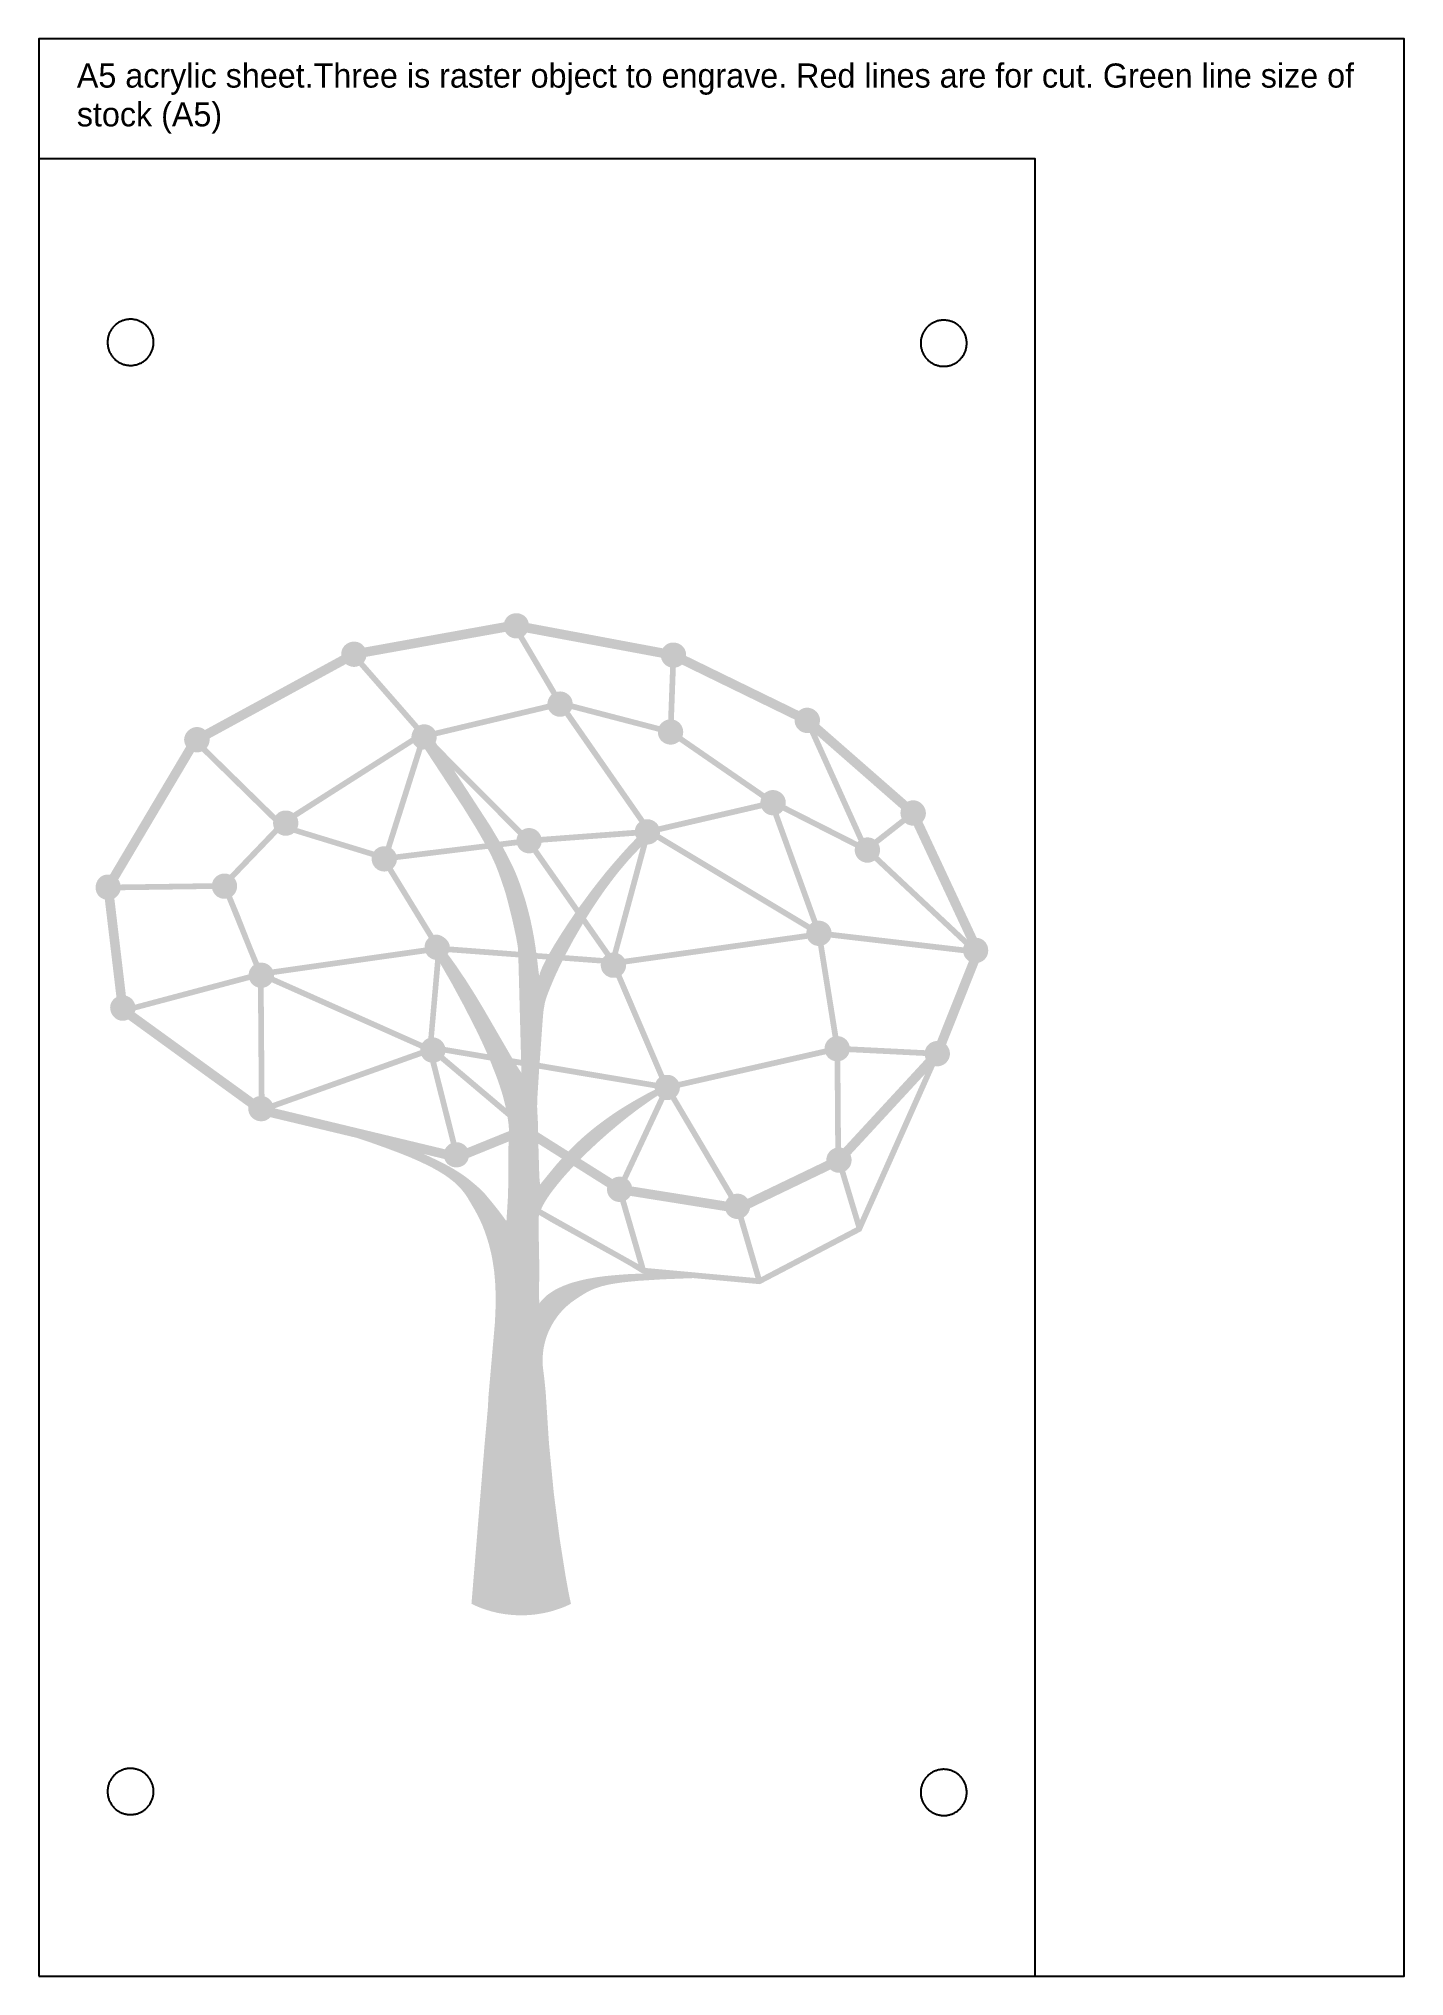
# Model space of a CAD drawing. Header units: millimetres. Extents: x 0 to 148, y 0 to 210.
import ezdxf

# ---------------------------------------------------------------- set-up
doc = ezdxf.new("R2010")
doc.units = ezdxf.units.MM
doc.header["$MEASUREMENT"] = 0
for name, color, linetype, true_color in [('Cut_01', 1, 'Continuous', 0xff0000), ('Engrave', 178, 'Continuous', 0x000000), ('stock', 80, 'Continuous', 0x21ff06)]:
    doc.layers.add(name, color=color, linetype=linetype, true_color=true_color)

msp = doc.modelspace()

# ---------------------------------------------------------------- texts
at = {"layer": 'Engrave', "insert": (4.13, 207.32), "char_height": 2.61581, "width": 139.079, "attachment_point": 1, "line_spacing_factor": 0.963855}
msp.add_mtext('\\fAktivGrotesk-Regular;A5 acrylic sheet.Three is raster object to engrave. Red lines are for cut. Green line size of stock (A5)', dxfattribs=at)

# ---------------------------------------------------------------- hatches: boundary and pattern name
at = {"layer": 'Engrave'}
h = msp.add_hatch(color=256, dxfattribs=at)
h.paths.add_polyline_path([(15.98, 133.3), (7.72, 119.39), (7.68, 119.39), (7.64, 119.4), (7.61, 119.4), (7.57, 119.4), (7.53, 119.4), (7.49, 119.4), (7.46, 119.4), (7.42, 119.4), (7.38, 119.4), (7.35, 119.4), (7.31, 119.39), (7.28, 119.39), (7.24, 119.38), (7.21, 119.38), (7.18, 119.37), (7.15, 119.36), (7.11, 119.35), (7.08, 119.34), (7.05, 119.33), (7.02, 119.32), (6.99, 119.31), (6.96, 119.3), (6.93, 119.29), (6.9, 119.27), (6.87, 119.26), (6.85, 119.24), (6.82, 119.23), (6.79, 119.21), (6.77, 119.19), (6.74, 119.17), (6.72, 119.16), (6.69, 119.14), (6.67, 119.12), (6.64, 119.1), (6.62, 119.08), (6.6, 119.06), (6.58, 119.03), (6.55, 119.01), (6.53, 118.99), (6.51, 118.97), (6.49, 118.94), (6.47, 118.92), (6.46, 118.9), (6.44, 118.87), (6.42, 118.85), (6.4, 118.82), (6.39, 118.79), (6.37, 118.77), (6.35, 118.74), (6.34, 118.71), (6.33, 118.69), (6.31, 118.66), (6.3, 118.63), (6.29, 118.6), (6.27, 118.58), (6.26, 118.55), (6.25, 118.52), (6.24, 118.49), (6.23, 118.46), (6.22, 118.43), (6.22, 118.4), (6.21, 118.37), (6.2, 118.34), (6.19, 118.31), (6.19, 118.28), (6.18, 118.25), (6.18, 118.22), (6.17, 118.19), (6.17, 118.16), (6.17, 118.13), (6.17, 118.1), (6.16, 118.07), (6.16, 118.03), (6.16, 118), (6.16, 117.97), (6.16, 117.94), (6.17, 117.91), (6.17, 117.88), (6.17, 117.85), (6.17, 117.82), (6.18, 117.79), (6.18, 117.76), (6.19, 117.73), (6.19, 117.7), (6.2, 117.67), (6.21, 117.64), (6.22, 117.61), (6.23, 117.58), (6.23, 117.55), (6.25, 117.52), (6.26, 117.49), (6.27, 117.46), (6.28, 117.44), (6.29, 117.41), (6.31, 117.38), (6.32, 117.35), (6.34, 117.33), (6.35, 117.3), (6.37, 117.27), (6.38, 117.25), (6.4, 117.22), (6.42, 117.19), (6.44, 117.17), (6.46, 117.14), (6.48, 117.12), (6.5, 117.1), (6.52, 117.07), (6.55, 117.05), (6.57, 117.03), (6.59, 117.01), (6.62, 116.98), (6.64, 116.96), (6.67, 116.94), (6.7, 116.92), (6.73, 116.9), (6.75, 116.89), (6.78, 116.87), (6.81, 116.85), (6.84, 116.83), (6.88, 116.82), (6.91, 116.8), (6.94, 116.79), (6.98, 116.77), (7.01, 116.76), (7.05, 116.74), (7.08, 116.73), (7.12, 116.72), (7.16, 116.71), (8.42, 106.13), (8.39, 106.1), (8.36, 106.08), (8.32, 106.06), (8.29, 106.04), (8.26, 106.02), (8.23, 105.99), (8.2, 105.97), (8.18, 105.95), (8.15, 105.92), (8.12, 105.9), (8.1, 105.87), (8.07, 105.84), (8.05, 105.82), (8.03, 105.79), (8.01, 105.77), (7.99, 105.74), (7.97, 105.71), (7.95, 105.68), (7.93, 105.66), (7.91, 105.63), (7.9, 105.6), (7.88, 105.57), (7.87, 105.54), (7.85, 105.51), (7.84, 105.48), (7.83, 105.45), (7.82, 105.42), (7.81, 105.4), (7.8, 105.37), (7.79, 105.33), (7.78, 105.3), (7.77, 105.27), (7.77, 105.24), (7.76, 105.21), (7.76, 105.18), (7.75, 105.15), (7.75, 105.12), (7.75, 105.09), (7.75, 105.06), (7.74, 105.03), (7.74, 105), (7.74, 104.97), (7.74, 104.94), (7.75, 104.9), (7.75, 104.87), (7.75, 104.84), (7.76, 104.81), (7.76, 104.78), (7.77, 104.75), (7.77, 104.72), (7.78, 104.69), (7.78, 104.66), (7.79, 104.63), (7.8, 104.6), (7.81, 104.57), (7.82, 104.54), (7.83, 104.51), (7.84, 104.48), (7.85, 104.45), (7.86, 104.43), (7.88, 104.4), (7.89, 104.37), (7.9, 104.34), (7.92, 104.31), (7.93, 104.29), (7.95, 104.26), (7.96, 104.23), (7.98, 104.21), (8, 104.18), (8.01, 104.15), (8.03, 104.13), (8.05, 104.1), (8.07, 104.08), (8.09, 104.06), (8.11, 104.03), (8.13, 104.01), (8.15, 103.99), (8.17, 103.96), (8.19, 103.94), (8.22, 103.92), (8.24, 103.9), (8.26, 103.88), (8.28, 103.86), (8.31, 103.84), (8.33, 103.82), (8.36, 103.8), (8.38, 103.78), (8.41, 103.77), (8.44, 103.75), (8.46, 103.73), (8.49, 103.72), (8.52, 103.7), (8.54, 103.69), (8.57, 103.68), (8.6, 103.66), (8.63, 103.65), (8.66, 103.64), (8.69, 103.63), (8.72, 103.62), (8.75, 103.61), (8.78, 103.6), (8.81, 103.59), (8.84, 103.59), (8.87, 103.58), (8.9, 103.58), (8.93, 103.57), (8.97, 103.57), (9, 103.56), (9.03, 103.56), (9.06, 103.56), (9.1, 103.56), (9.13, 103.56), (9.16, 103.56), (9.2, 103.56), (9.23, 103.57), (9.27, 103.57), (9.3, 103.58), (9.34, 103.58), (9.37, 103.59), (9.41, 103.6), (9.44, 103.61), (9.48, 103.62), (9.51, 103.63), (9.55, 103.64), (9.58, 103.65), (9.62, 103.67), (9.66, 103.68), (9.69, 103.7), (22.73, 94.24), (22.73, 94.21), (22.72, 94.18), (22.72, 94.15), (22.72, 94.12), (22.72, 94.09), (22.71, 94.06), (22.71, 94.03), (22.71, 94), (22.72, 93.97), (22.72, 93.94), (22.72, 93.91), (22.72, 93.88), (22.72, 93.85), (22.73, 93.82), (22.73, 93.79), (22.74, 93.77), (22.74, 93.74), (22.75, 93.71), (22.76, 93.68), (22.76, 93.66), (22.77, 93.63), (22.78, 93.6), (22.79, 93.58), (22.8, 93.55), (22.81, 93.53), (22.82, 93.5), (22.83, 93.48), (22.84, 93.45), (22.85, 93.43), (22.86, 93.41), (22.88, 93.38), (22.89, 93.36), (22.9, 93.34), (22.92, 93.31), (22.93, 93.29), (22.95, 93.27), (22.96, 93.25), (22.98, 93.23), (22.99, 93.2), (23.01, 93.18), (23.03, 93.16), (23.04, 93.14), (23.06, 93.12), (23.08, 93.11), (23.1, 93.09), (23.12, 93.07), (23.13, 93.05), (23.15, 93.03), (23.17, 93.02), (23.19, 93), (23.21, 92.98), (23.23, 92.97), (23.26, 92.95), (23.28, 92.93), (23.3, 92.92), (23.32, 92.9), (23.34, 92.89), (23.36, 92.88), (23.39, 92.86), (23.41, 92.85), (23.43, 92.84), (23.46, 92.83), (23.48, 92.81), (23.5, 92.8), (23.53, 92.79), (23.55, 92.78), (23.57, 92.77), (23.6, 92.76), (23.62, 92.75), (23.65, 92.74), (23.67, 92.74), (23.7, 92.73), (23.72, 92.72), (23.75, 92.71), (23.77, 92.71), (23.8, 92.7), (23.82, 92.7), (23.85, 92.69), (23.88, 92.69), (23.9, 92.68), (23.93, 92.68), (23.95, 92.68), (23.98, 92.67), (24.01, 92.67), (24.03, 92.67), (24.06, 92.67), (24.08, 92.67), (24.11, 92.67), (24.14, 92.67), (24.16, 92.67), (24.19, 92.67), (24.22, 92.67), (24.24, 92.67), (24.27, 92.68), (24.3, 92.68), (24.32, 92.68), (24.35, 92.69), (24.37, 92.69), (24.4, 92.7), (24.43, 92.71), (24.45, 92.71), (24.48, 92.72), (24.5, 92.73), (24.53, 92.74), (24.56, 92.75), (24.58, 92.75), (24.61, 92.76), (24.63, 92.78), (24.66, 92.79), (24.68, 92.8), (24.71, 92.81), (24.73, 92.82), (24.76, 92.84), (24.78, 92.85), (24.8, 92.87), (24.83, 92.88), (24.85, 92.9), (24.88, 92.91), (24.9, 92.93), (24.92, 92.95), (24.95, 92.97), (24.97, 92.99), (24.99, 93.01), (25.01, 93.03), (25.04, 93.05), (25.06, 93.07), (25.08, 93.09), (25.1, 93.11), (34.47, 90.87), (36.16, 90.3), (37.67, 89.76), (39.03, 89.25), (40.23, 88.77), (41.28, 88.31), (41.76, 88.08), (42.21, 87.86), (42.63, 87.65), (43.02, 87.43), (43.38, 87.23), (43.72, 87.02), (44.03, 86.82), (44.32, 86.62), (44.58, 86.42), (44.83, 86.23), (45.06, 86.04), (45.17, 85.94), (45.27, 85.84), (45.37, 85.75), (45.47, 85.65), (45.56, 85.56), (45.65, 85.46), (45.73, 85.37), (45.82, 85.28), (45.97, 85.09), (46.12, 84.9), (46.26, 84.71), (46.39, 84.52), (46.51, 84.33), (46.74, 83.94), (47.31, 82.97), (47.56, 82.49), (47.8, 82.02), (47.94, 81.71), (48.08, 81.4), (48.2, 81.09), (48.32, 80.78), (48.43, 80.46), (48.54, 80.15), (48.64, 79.84), (48.73, 79.53), (48.82, 79.22), (48.9, 78.91), (49.05, 78.28), (49.17, 77.66), (49.27, 77.03), (49.36, 76.4), (49.42, 75.77), (49.47, 75.14), (49.5, 74.51), (49.52, 73.88), (49.52, 73.24), (49.5, 71.97), (49.43, 70.7), (48.75, 62.95), (48.68, 61.64), (48.57, 60.38), (48.31, 57.5), (46.9, 40.37), (47.2, 40.22), (47.5, 40.09), (47.82, 39.96), (48.13, 39.84), (48.46, 39.73), (48.79, 39.63), (49.12, 39.53), (49.46, 39.45), (49.8, 39.37), (50.14, 39.31), (50.49, 39.25), (50.85, 39.21), (51.2, 39.17), (51.56, 39.14), (51.93, 39.13), (52.29, 39.12), (52.66, 39.13), (53.02, 39.14), (53.38, 39.17), (53.74, 39.2), (54.09, 39.25), (54.44, 39.31), (54.79, 39.37), (55.13, 39.45), (55.46, 39.53), (55.79, 39.62), (56.12, 39.73), (56.44, 39.84), (56.76, 39.95), (57.07, 40.08), (57.38, 40.22), (57.68, 40.36), (57.4, 41.73), (57.1, 43.38), (56.46, 47.43), (55.83, 52.3), (55.3, 57.78), (54.95, 63.23), (54.81, 64.65), (54.68, 65.72), (54.66, 65.87), (54.65, 66.01), (54.63, 66.15), (54.62, 66.29), (54.62, 66.43), (54.61, 66.57), (54.61, 66.71), (54.61, 66.85), (54.61, 66.98), (54.62, 67.12), (54.63, 67.26), (54.64, 67.4), (54.65, 67.54), (54.67, 67.67), (54.68, 67.81), (54.7, 67.95), (54.75, 68.22), (54.81, 68.49), (54.87, 68.75), (54.95, 69.02), (55.03, 69.28), (55.12, 69.53), (55.22, 69.79), (55.33, 70.04), (55.45, 70.28), (55.58, 70.53), (55.71, 70.76), (55.86, 71), (56.01, 71.22), (56.17, 71.45), (56.33, 71.67), (56.51, 71.88), (56.69, 72.09), (56.88, 72.29), (57.08, 72.48), (57.28, 72.67), (57.5, 72.85), (57.6, 72.94), (57.71, 73.03), (57.83, 73.11), (57.94, 73.19), (58.06, 73.28), (58.17, 73.36), (58.93, 73.85), (59.11, 73.96), (59.29, 74.07), (59.48, 74.17), (59.67, 74.27), (59.87, 74.37), (60.08, 74.46), (60.3, 74.55), (60.53, 74.63), (60.78, 74.71), (61.04, 74.79), (61.33, 74.86), (61.63, 74.93), (61.96, 75), (62.31, 75.06), (62.69, 75.12), (63.1, 75.18), (64.01, 75.28), (65.06, 75.38), (67.64, 75.54), (70.96, 75.67), (78.17, 75.01), (89.16, 80.76), (97.13, 98.65), (97.17, 98.64), (97.2, 98.64), (97.24, 98.63), (97.28, 98.63), (97.32, 98.63), (97.36, 98.63), (97.4, 98.63), (97.44, 98.63), (97.48, 98.63), (97.51, 98.63), (97.55, 98.64), (97.59, 98.64), (97.63, 98.65), (97.66, 98.65), (97.7, 98.66), (97.74, 98.67), (97.77, 98.68), (97.81, 98.69), (97.84, 98.7), (97.88, 98.72), (97.91, 98.73), (97.95, 98.75), (97.98, 98.76), (98.01, 98.78), (98.04, 98.8), (98.08, 98.81), (98.11, 98.83), (98.14, 98.85), (98.17, 98.87), (98.2, 98.89), (98.23, 98.92), (98.26, 98.94), (98.28, 98.96), (98.31, 98.99), (98.34, 99.01), (98.36, 99.04), (98.39, 99.06), (98.42, 99.09), (98.44, 99.12), (98.46, 99.15), (98.48, 99.18), (98.51, 99.21), (98.53, 99.24), (98.55, 99.27), (98.57, 99.3), (98.59, 99.33), (98.6, 99.37), (98.62, 99.4), (98.64, 99.43), (98.65, 99.47), (98.66, 99.5), (98.68, 99.54), (98.69, 99.57), (98.7, 99.61), (98.71, 99.65), (98.72, 99.68), (98.73, 99.72), (98.74, 99.76), (98.74, 99.8), (98.75, 99.84), (98.75, 99.88), (98.75, 99.92), (98.76, 99.96), (98.76, 100), (98.76, 100.03), (98.75, 100.07), (98.75, 100.11), (98.75, 100.14), (98.74, 100.18), (98.74, 100.21), (98.73, 100.25), (98.73, 100.28), (98.72, 100.31), (98.71, 100.35), (98.7, 100.38), (98.69, 100.41), (98.68, 100.45), (98.67, 100.48), (98.66, 100.51), (98.64, 100.54), (98.63, 100.57), (98.61, 100.6), (98.6, 100.64), (98.58, 100.66), (98.57, 100.69), (98.55, 100.72), (98.53, 100.75), (98.51, 100.78), (98.49, 100.81), (98.47, 100.83), (98.45, 100.86), (98.43, 100.89), (98.41, 100.91), (98.38, 100.94), (98.36, 100.96), (98.34, 100.98), (101.87, 109.86), (101.9, 109.87), (101.94, 109.88), (101.97, 109.89), (102, 109.9), (102.04, 109.91), (102.07, 109.92), (102.1, 109.94), (102.13, 109.95), (102.16, 109.96), (102.19, 109.98), (102.22, 109.99), (102.25, 110.01), (102.27, 110.02), (102.3, 110.04), (102.33, 110.06), (102.35, 110.07), (102.38, 110.09), (102.4, 110.11), (102.43, 110.13), (102.45, 110.15), (102.47, 110.17), (102.49, 110.19), (102.52, 110.21), (102.54, 110.23), (102.56, 110.25), (102.58, 110.28), (102.6, 110.3), (102.61, 110.32), (102.63, 110.34), (102.65, 110.37), (102.67, 110.39), (102.68, 110.42), (102.7, 110.44), (102.71, 110.46), (102.73, 110.49), (102.74, 110.51), (102.76, 110.54), (102.77, 110.57), (102.78, 110.59), (102.79, 110.62), (102.8, 110.65), (102.81, 110.67), (102.82, 110.7), (102.83, 110.73), (102.84, 110.75), (102.85, 110.78), (102.86, 110.81), (102.87, 110.84), (102.87, 110.87), (102.88, 110.89), (102.88, 110.92), (102.89, 110.95), (102.89, 110.98), (102.9, 111.01), (102.9, 111.04), (102.9, 111.06), (102.9, 111.09), (102.91, 111.12), (102.91, 111.15), (102.91, 111.18), (102.91, 111.21), (102.91, 111.24), (102.91, 111.27), (102.9, 111.29), (102.9, 111.32), (102.9, 111.35), (102.89, 111.38), (102.89, 111.41), (102.89, 111.44), (102.88, 111.47), (102.87, 111.49), (102.87, 111.52), (102.86, 111.55), (102.85, 111.58), (102.85, 111.61), (102.84, 111.63), (102.83, 111.66), (102.82, 111.69), (102.81, 111.71), (102.8, 111.74), (102.79, 111.77), (102.78, 111.79), (102.76, 111.82), (102.75, 111.85), (102.74, 111.87), (102.72, 111.9), (102.71, 111.92), (102.69, 111.95), (102.68, 111.97), (102.66, 111.99), (102.65, 112.02), (102.63, 112.04), (102.61, 112.06), (102.59, 112.09), (102.57, 112.11), (102.56, 112.13), (102.54, 112.15), (102.52, 112.17), (102.49, 112.19), (102.47, 112.21), (102.45, 112.23), (102.43, 112.25), (102.41, 112.27), (102.38, 112.29), (102.36, 112.31), (102.33, 112.33), (102.31, 112.34), (102.28, 112.36), (102.26, 112.37), (102.23, 112.39), (102.2, 112.4), (102.18, 112.42), (102.15, 112.43), (102.12, 112.45), (102.09, 112.46), (102.06, 112.47), (102.03, 112.48), (102, 112.49), (101.97, 112.5), (101.94, 112.51), (101.9, 112.52), (101.87, 112.53), (101.84, 112.53), (101.8, 112.54), (101.77, 112.55), (101.74, 112.55), (101.7, 112.55), (101.66, 112.56), (101.66, 112.56), (95.78, 125.14), (95.8, 125.17), (95.83, 125.2), (95.85, 125.22), (95.87, 125.25), (95.89, 125.28), (95.91, 125.31), (95.93, 125.33), (95.95, 125.36), (95.96, 125.39), (95.98, 125.42), (96, 125.44), (96.01, 125.47), (96.02, 125.5), (96.04, 125.53), (96.05, 125.56), (96.06, 125.59), (96.07, 125.62), (96.08, 125.64), (96.09, 125.67), (96.1, 125.7), (96.11, 125.73), (96.12, 125.76), (96.12, 125.79), (96.13, 125.82), (96.13, 125.85), (96.14, 125.88), (96.14, 125.9), (96.15, 125.93), (96.15, 125.96), (96.15, 125.99), (96.15, 126.02), (96.15, 126.05), (96.15, 126.08), (96.15, 126.11), (96.15, 126.14), (96.15, 126.16), (96.14, 126.19), (96.14, 126.22), (96.14, 126.25), (96.13, 126.28), (96.13, 126.31), (96.12, 126.33), (96.12, 126.36), (96.11, 126.39), (96.1, 126.42), (96.09, 126.44), (96.08, 126.47), (96.08, 126.5), (96.07, 126.52), (96.06, 126.55), (96.05, 126.58), (96.03, 126.6), (96.02, 126.63), (96.01, 126.65), (96, 126.68), (95.98, 126.7), (95.97, 126.73), (95.96, 126.75), (95.94, 126.78), (95.93, 126.8), (95.91, 126.83), (95.89, 126.85), (95.88, 126.87), (95.86, 126.9), (95.84, 126.92), (95.83, 126.94), (95.81, 126.96), (95.79, 126.98), (95.77, 127), (95.75, 127.03), (95.73, 127.05), (95.71, 127.07), (95.69, 127.09), (95.67, 127.1), (95.65, 127.12), (95.63, 127.14), (95.6, 127.16), (95.58, 127.18), (95.56, 127.19), (95.53, 127.21), (95.51, 127.23), (95.49, 127.24), (95.46, 127.26), (95.44, 127.27), (95.41, 127.29), (95.39, 127.3), (95.36, 127.31), (95.34, 127.33), (95.31, 127.34), (95.29, 127.35), (95.26, 127.36), (95.23, 127.37), (95.21, 127.38), (95.18, 127.39), (95.15, 127.4), (95.12, 127.41), (95.1, 127.41), (95.07, 127.42), (95.04, 127.43), (95.01, 127.43), (94.98, 127.44), (94.95, 127.44), (94.92, 127.45), (94.9, 127.45), (94.87, 127.45), (94.84, 127.45), (94.81, 127.45), (94.78, 127.45), (94.75, 127.45), (94.72, 127.45), (94.69, 127.45), (94.66, 127.45), (94.63, 127.44), (94.6, 127.44), (94.56, 127.44), (94.53, 127.43), (94.5, 127.42), (94.47, 127.42), (94.44, 127.41), (94.41, 127.4), (94.38, 127.39), (94.35, 127.38), (94.32, 127.37), (94.28, 127.36), (94.25, 127.34), (94.22, 127.33), (94.19, 127.32), (94.16, 127.3), (84.59, 135.67), (84.6, 135.7), (84.61, 135.73), (84.62, 135.76), (84.63, 135.79), (84.64, 135.82), (84.64, 135.86), (84.65, 135.89), (84.65, 135.92), (84.66, 135.95), (84.66, 135.98), (84.67, 136.01), (84.67, 136.04), (84.67, 136.07), (84.67, 136.09), (84.67, 136.12), (84.67, 136.15), (84.67, 136.18), (84.67, 136.21), (84.67, 136.24), (84.66, 136.27), (84.66, 136.3), (84.66, 136.32), (84.65, 136.35), (84.65, 136.38), (84.64, 136.41), (84.64, 136.43), (84.63, 136.46), (84.62, 136.49), (84.61, 136.51), (84.61, 136.54), (84.6, 136.57), (84.59, 136.59), (84.58, 136.62), (84.57, 136.64), (84.56, 136.67), (84.54, 136.69), (84.53, 136.72), (84.52, 136.74), (84.51, 136.76), (84.49, 136.79), (84.48, 136.81), (84.47, 136.83), (84.45, 136.86), (84.44, 136.88), (84.42, 136.9), (84.4, 136.92), (84.39, 136.94), (84.37, 136.97), (84.35, 136.99), (84.34, 137.01), (84.32, 137.03), (84.3, 137.05), (84.28, 137.07), (84.26, 137.08), (84.24, 137.1), (84.22, 137.12), (84.2, 137.14), (84.18, 137.16), (84.16, 137.17), (84.14, 137.19), (84.12, 137.21), (84.1, 137.22), (84.07, 137.24), (84.05, 137.25), (84.03, 137.27), (84.01, 137.28), (83.98, 137.3), (83.96, 137.31), (83.94, 137.32), (83.91, 137.34), (83.89, 137.35), (83.87, 137.36), (83.84, 137.37), (83.82, 137.38), (83.79, 137.39), (83.77, 137.4), (83.74, 137.41), (83.72, 137.42), (83.69, 137.43), (83.66, 137.44), (83.64, 137.44), (83.61, 137.45), (83.59, 137.46), (83.56, 137.46), (83.53, 137.47), (83.51, 137.47), (83.48, 137.48), (83.45, 137.48), (83.43, 137.48), (83.4, 137.49), (83.37, 137.49), (83.34, 137.49), (83.32, 137.49), (83.29, 137.49), (83.26, 137.49), (83.24, 137.49), (83.21, 137.49), (83.18, 137.49), (83.15, 137.49), (83.13, 137.48), (83.1, 137.48), (83.07, 137.48), (83.04, 137.47), (83.02, 137.47), (82.99, 137.46), (82.96, 137.45), (82.93, 137.45), (82.91, 137.44), (82.88, 137.43), (82.85, 137.42), (82.83, 137.41), (82.8, 137.4), (82.77, 137.39), (82.74, 137.38), (82.72, 137.36), (82.69, 137.35), (82.67, 137.34), (82.64, 137.32), (82.61, 137.31), (82.59, 137.29), (82.56, 137.28), (82.53, 137.26), (82.51, 137.24), (82.48, 137.22), (82.46, 137.2), (82.43, 137.18), (82.41, 137.16), (82.38, 137.14), (70.16, 143.1), (70.16, 143.14), (70.16, 143.17), (70.16, 143.2), (70.16, 143.23), (70.16, 143.26), (70.16, 143.3), (70.16, 143.33), (70.16, 143.36), (70.15, 143.39), (70.15, 143.42), (70.14, 143.45), (70.14, 143.48), (70.13, 143.51), (70.12, 143.54), (70.12, 143.56), (70.11, 143.59), (70.1, 143.62), (70.09, 143.65), (70.08, 143.68), (70.07, 143.7), (70.06, 143.73), (70.05, 143.75), (70.04, 143.78), (70.03, 143.81), (70.01, 143.83), (70, 143.86), (69.99, 143.88), (69.97, 143.9), (69.96, 143.93), (69.94, 143.95), (69.93, 143.97), (69.91, 143.99), (69.9, 144.02), (69.88, 144.04), (69.86, 144.06), (69.84, 144.08), (69.83, 144.1), (69.81, 144.12), (69.79, 144.14), (69.77, 144.16), (69.75, 144.18), (69.73, 144.2), (69.71, 144.21), (69.69, 144.23), (69.67, 144.25), (69.65, 144.26), (69.62, 144.28), (69.6, 144.3), (69.58, 144.31), (69.56, 144.33), (69.54, 144.34), (69.51, 144.36), (69.49, 144.37), (69.47, 144.38), (69.44, 144.4), (69.42, 144.41), (69.39, 144.42), (69.37, 144.43), (69.34, 144.44), (69.32, 144.45), (69.29, 144.46), (69.27, 144.47), (69.24, 144.48), (69.22, 144.49), (69.19, 144.5), (69.17, 144.5), (69.14, 144.51), (69.11, 144.52), (69.09, 144.52), (69.06, 144.53), (69.04, 144.54), (69.01, 144.54), (68.98, 144.54), (68.96, 144.55), (68.93, 144.55), (68.9, 144.55), (68.88, 144.56), (68.85, 144.56), (68.82, 144.56), (68.79, 144.56), (68.77, 144.56), (68.74, 144.56), (68.71, 144.56), (68.69, 144.56), (68.66, 144.55), (68.63, 144.55), (68.61, 144.55), (68.58, 144.55), (68.55, 144.54), (68.52, 144.54), (68.5, 144.53), (68.47, 144.53), (68.45, 144.52), (68.42, 144.51), (68.39, 144.51), (68.37, 144.5), (68.34, 144.49), (68.31, 144.48), (68.29, 144.47), (68.26, 144.46), (68.24, 144.45), (68.21, 144.44), (68.19, 144.43), (68.16, 144.41), (68.14, 144.4), (68.11, 144.39), (68.09, 144.37), (68.06, 144.36), (68.04, 144.34), (68.02, 144.33), (67.99, 144.31), (67.97, 144.29), (67.95, 144.28), (67.92, 144.26), (67.9, 144.24), (67.88, 144.22), (67.86, 144.2), (67.84, 144.18), (67.82, 144.16), (67.79, 144.13), (67.77, 144.11), (67.75, 144.09), (67.73, 144.06), (67.71, 144.04), (67.7, 144.01), (67.68, 143.99), (67.66, 143.96), (67.64, 143.93), (53.11, 146.65), (53.1, 146.68), (53.09, 146.71), (53.08, 146.74), (53.07, 146.77), (53.06, 146.81), (53.05, 146.84), (53.04, 146.87), (53.03, 146.89), (53.02, 146.92), (53.01, 146.95), (53, 146.98), (52.98, 147.01), (52.97, 147.03), (52.95, 147.06), (52.94, 147.08), (52.92, 147.11), (52.91, 147.13), (52.89, 147.16), (52.88, 147.18), (52.86, 147.21), (52.84, 147.23), (52.82, 147.25), (52.81, 147.27), (52.79, 147.29), (52.77, 147.31), (52.75, 147.33), (52.73, 147.35), (52.71, 147.37), (52.69, 147.39), (52.67, 147.41), (52.65, 147.43), (52.62, 147.45), (52.6, 147.46), (52.58, 147.48), (52.56, 147.49), (52.53, 147.51), (52.51, 147.52), (52.49, 147.54), (52.46, 147.55), (52.44, 147.57), (52.42, 147.58), (52.39, 147.59), (52.37, 147.6), (52.34, 147.61), (52.32, 147.62), (52.29, 147.63), (52.27, 147.64), (52.24, 147.65), (52.21, 147.66), (52.19, 147.67), (52.16, 147.68), (52.14, 147.69), (52.11, 147.69), (52.08, 147.7), (52.06, 147.71), (52.03, 147.71), (52, 147.72), (51.98, 147.72), (51.95, 147.72), (51.92, 147.73), (51.89, 147.73), (51.87, 147.73), (51.84, 147.73), (51.81, 147.73), (51.79, 147.73), (51.76, 147.74), (51.73, 147.73), (51.7, 147.73), (51.68, 147.73), (51.65, 147.73), (51.62, 147.73), (51.59, 147.73), (51.57, 147.72), (51.54, 147.72), (51.51, 147.71), (51.49, 147.71), (51.46, 147.7), (51.43, 147.7), (51.41, 147.69), (51.38, 147.68), (51.35, 147.68), (51.33, 147.67), (51.3, 147.66), (51.28, 147.65), (51.25, 147.64), (51.23, 147.63), (51.2, 147.62), (51.17, 147.61), (51.15, 147.6), (51.13, 147.59), (51.1, 147.57), (51.08, 147.56), (51.05, 147.55), (51.03, 147.53), (51.01, 147.52), (50.98, 147.5), (50.96, 147.49), (50.94, 147.47), (50.91, 147.46), (50.89, 147.44), (50.87, 147.42), (50.85, 147.4), (50.83, 147.38), (50.81, 147.36), (50.79, 147.34), (50.77, 147.32), (50.75, 147.3), (50.73, 147.28), (50.71, 147.26), (50.69, 147.24), (50.67, 147.21), (50.66, 147.19), (50.64, 147.17), (50.62, 147.14), (50.61, 147.12), (50.59, 147.09), (50.58, 147.07), (50.56, 147.04), (50.55, 147.01), (50.53, 146.99), (50.52, 146.96), (50.51, 146.93), (50.5, 146.9), (50.48, 146.87), (50.47, 146.84), (50.46, 146.81), (50.45, 146.78), (50.44, 146.75), (35.32, 144.02), (35.3, 144.05), (35.28, 144.08), (35.26, 144.11), (35.25, 144.13), (35.23, 144.16), (35.21, 144.18), (35.18, 144.21), (35.16, 144.23), (35.14, 144.25), (35.12, 144.27), (35.1, 144.3), (35.08, 144.32), (35.05, 144.34), (35.03, 144.36), (35.01, 144.37), (34.98, 144.39), (34.96, 144.41), (34.94, 144.43), (34.91, 144.44), (34.89, 144.46), (34.86, 144.47), (34.84, 144.49), (34.81, 144.5), (34.79, 144.52), (34.76, 144.53), (34.74, 144.54), (34.71, 144.55), (34.69, 144.56), (34.66, 144.57), (34.63, 144.58), (34.61, 144.59), (34.58, 144.6), (34.55, 144.61), (34.53, 144.61), (34.5, 144.62), (34.47, 144.63), (34.45, 144.63), (34.42, 144.64), (34.39, 144.64), (34.36, 144.65), (34.34, 144.65), (34.31, 144.65), (34.28, 144.65), (34.25, 144.66), (34.23, 144.66), (34.2, 144.66), (34.17, 144.66), (34.14, 144.66), (34.12, 144.66), (34.09, 144.65), (34.06, 144.65), (34.03, 144.65), (34.01, 144.65), (33.98, 144.64), (33.95, 144.64), (33.92, 144.63), (33.9, 144.63), (33.87, 144.62), (33.84, 144.62), (33.82, 144.61), (33.79, 144.6), (33.76, 144.59), (33.74, 144.59), (33.71, 144.58), (33.69, 144.57), (33.66, 144.56), (33.64, 144.55), (33.61, 144.54), (33.58, 144.53), (33.56, 144.51), (33.54, 144.5), (33.51, 144.49), (33.49, 144.48), (33.46, 144.46), (33.44, 144.45), (33.42, 144.44), (33.39, 144.42), (33.37, 144.41), (33.35, 144.39), (33.32, 144.37), (33.3, 144.36), (33.28, 144.34), (33.26, 144.32), (33.24, 144.3), (33.22, 144.29), (33.2, 144.27), (33.18, 144.25), (33.16, 144.23), (33.14, 144.21), (33.12, 144.19), (33.1, 144.17), (33.09, 144.15), (33.07, 144.12), (33.05, 144.1), (33.03, 144.08), (33.02, 144.06), (33, 144.03), (32.99, 144.01), (32.97, 143.99), (32.96, 143.96), (32.95, 143.94), (32.93, 143.91), (32.92, 143.89), (32.91, 143.86), (32.9, 143.83), (32.89, 143.81), (32.87, 143.78), (32.86, 143.75), (32.86, 143.73), (32.85, 143.7), (32.84, 143.67), (32.83, 143.64), (32.82, 143.61), (32.82, 143.58), (32.81, 143.55), (32.81, 143.52), (32.8, 143.49), (32.8, 143.46), (32.8, 143.43), (32.79, 143.4), (32.79, 143.37), (32.79, 143.34), (32.79, 143.3), (32.79, 143.27), (32.79, 143.24), (32.79, 143.2), (32.8, 143.17), (32.8, 143.14), (32.8, 143.14), (18.01, 135.08), (17.98, 135.1), (17.96, 135.13), (17.93, 135.15), (17.9, 135.17), (17.87, 135.18), (17.84, 135.2), (17.81, 135.22), (17.79, 135.24), (17.76, 135.25), (17.73, 135.27), (17.7, 135.28), (17.67, 135.29), (17.64, 135.3), (17.61, 135.32), (17.58, 135.33), (17.55, 135.34), (17.52, 135.35), (17.49, 135.35), (17.46, 135.36), (17.43, 135.37), (17.4, 135.37), (17.38, 135.38), (17.35, 135.38), (17.32, 135.39), (17.29, 135.39), (17.26, 135.39), (17.23, 135.4), (17.2, 135.4), (17.17, 135.4), (17.14, 135.4), (17.11, 135.4), (17.08, 135.4), (17.05, 135.39), (17.02, 135.39), (17, 135.39), (16.97, 135.38), (16.94, 135.38), (16.91, 135.37), (16.88, 135.37), (16.85, 135.36), (16.83, 135.35), (16.8, 135.35), (16.77, 135.34), (16.74, 135.33), (16.72, 135.32), (16.69, 135.31), (16.66, 135.3), (16.64, 135.29), (16.61, 135.28), (16.58, 135.26), (16.56, 135.25), (16.53, 135.24), (16.51, 135.23), (16.48, 135.21), (16.46, 135.2), (16.43, 135.18), (16.41, 135.17), (16.38, 135.15), (16.36, 135.13), (16.34, 135.12), (16.31, 135.1), (16.29, 135.08), (16.27, 135.06), (16.25, 135.05), (16.23, 135.03), (16.2, 135.01), (16.18, 134.99), (16.16, 134.97), (16.14, 134.95), (16.12, 134.92), (16.1, 134.9), (16.09, 134.88), (16.07, 134.86), (16.05, 134.84), (16.03, 134.81), (16.02, 134.79), (16, 134.77), (15.98, 134.74), (15.97, 134.72), (15.95, 134.69), (15.94, 134.67), (15.92, 134.65), (15.91, 134.62), (15.9, 134.59), (15.89, 134.57), (15.87, 134.54), (15.86, 134.52), (15.85, 134.49), (15.84, 134.46), (15.83, 134.43), (15.82, 134.41), (15.81, 134.38), (15.81, 134.35), (15.8, 134.32), (15.79, 134.3), (15.79, 134.27), (15.78, 134.24), (15.78, 134.21), (15.77, 134.18), (15.77, 134.15), (15.77, 134.12), (15.76, 134.09), (15.76, 134.06), (15.76, 134.03), (15.76, 134), (15.76, 133.97), (15.77, 133.94), (15.77, 133.91), (15.77, 133.88), (15.77, 133.85), (15.78, 133.82), (15.78, 133.79), (15.79, 133.76), (15.8, 133.73), (15.8, 133.7), (15.81, 133.67), (15.82, 133.64), (15.83, 133.61), (15.84, 133.58), (15.86, 133.55), (15.87, 133.51), (15.88, 133.48), (15.9, 133.45), (15.91, 133.42), (15.93, 133.39), (15.94, 133.36), (15.96, 133.33)], flags=0)
h.paths.add_polyline_path([(22.85, 107.98), (22.86, 107.94), (22.88, 107.91), (22.9, 107.87), (22.92, 107.83), (22.94, 107.8), (22.96, 107.77), (22.98, 107.73), (23, 107.7), (23.02, 107.67), (23.05, 107.64), (23.07, 107.61), (23.1, 107.58), (23.12, 107.55), (23.15, 107.52), (23.18, 107.5), (23.21, 107.47), (23.24, 107.44), (23.27, 107.42), (23.3, 107.4), (23.33, 107.37), (23.36, 107.35), (23.4, 107.33), (23.43, 107.31), (23.47, 107.29), (23.5, 107.27), (23.54, 107.25), (23.57, 107.24), (23.61, 107.22), (23.65, 107.21), (23.68, 107.2), (23.72, 107.18), (23.76, 107.17), (23.76, 107.17), (23.85, 95.39), (23.81, 95.38), (23.77, 95.37), (23.73, 95.36), (23.69, 95.35), (23.66, 95.34), (23.62, 95.33), (23.58, 95.31), (23.54, 95.3), (23.51, 95.28), (23.47, 95.26), (23.44, 95.24), (23.4, 95.22), (23.37, 95.2), (23.33, 95.18), (23.3, 95.16), (23.27, 95.14), (23.27, 95.14), (10.4, 104.46), (10.41, 104.49), (10.42, 104.52), (10.43, 104.55), (10.44, 104.58), (10.45, 104.6), (10.45, 104.63), (10.46, 104.66), (10.47, 104.69), (10.47, 104.69)], flags=0)
h.paths.add_polyline_path([(77.68, 75.68), (65.76, 76.77), (65.76, 76.77), (63.63, 84.1), (63.67, 84.12), (63.7, 84.14), (63.74, 84.17), (63.77, 84.19), (63.81, 84.22), (63.84, 84.25), (63.88, 84.28), (63.91, 84.31), (63.94, 84.34), (63.97, 84.37), (64, 84.4), (64.03, 84.44), (64.05, 84.47), (64.08, 84.51), (64.1, 84.54), (64.13, 84.58), (74.46, 82.93), (74.47, 82.9), (74.48, 82.88), (74.49, 82.85), (74.51, 82.83), (74.52, 82.8), (74.53, 82.78), (74.54, 82.76), (74.56, 82.73), (74.57, 82.71), (74.59, 82.69), (74.6, 82.67), (74.62, 82.64), (74.63, 82.62), (74.65, 82.6), (74.67, 82.58), (74.68, 82.56), (74.7, 82.54), (74.72, 82.52), (74.74, 82.5), (74.76, 82.48), (74.77, 82.46), (74.79, 82.45), (74.81, 82.43), (74.83, 82.41), (74.85, 82.39), (74.87, 82.38), (74.89, 82.36), (74.91, 82.35), (74.94, 82.33), (74.96, 82.32), (74.98, 82.3), (75, 82.29), (75.02, 82.27), (75.05, 82.26), (75.07, 82.25), (75.09, 82.23), (75.12, 82.22), (75.14, 82.21), (75.16, 82.2), (75.19, 82.19), (75.21, 82.18), (75.24, 82.17), (75.26, 82.16), (75.29, 82.15), (75.31, 82.14), (75.34, 82.14), (75.36, 82.13), (75.39, 82.12), (75.41, 82.12), (75.44, 82.11), (75.46, 82.1), (75.49, 82.1), (75.52, 82.09), (75.54, 82.09), (75.57, 82.09), (75.6, 82.08), (75.62, 82.08), (75.65, 82.08), (75.68, 82.08), (75.7, 82.08), (75.73, 82.08), (75.76, 82.08), (75.79, 82.08), (75.81, 82.08), (75.81, 82.08)], flags=0)
h.paths.add_polyline_path([(52.29, 98.69), (52.3, 97.93), (51.76, 98.78), (51.76, 98.78)], flags=0)
h.paths.add_polyline_path([(61.95, 110.91), (59.32, 114.67), (59.95, 115.67), (60.62, 116.68), (61.31, 117.68), (62.04, 118.67), (62.8, 119.65), (63.59, 120.59), (63.99, 121.05), (64.4, 121.5), (64.82, 121.94), (65.24, 122.37), (65.24, 122.37), (62.17, 110.95), (62.14, 110.95), (62.11, 110.95), (62.08, 110.94), (62.05, 110.94), (62.03, 110.93), (62, 110.93), (61.97, 110.92)], flags=0)
h.paths.add_polyline_path([(63.24, 86.63), (63.21, 86.64), (63.17, 86.65), (63.13, 86.65), (63.1, 86.66), (63.06, 86.66), (63.03, 86.66), (62.99, 86.66), (62.96, 86.66), (62.92, 86.66), (62.89, 86.66), (62.85, 86.66), (62.82, 86.66), (62.78, 86.65), (62.75, 86.65), (62.71, 86.64), (62.68, 86.63), (62.64, 86.63), (62.61, 86.62), (62.57, 86.61), (62.54, 86.6), (62.51, 86.59), (62.47, 86.58), (62.44, 86.56), (62.41, 86.55), (62.37, 86.53), (62.34, 86.52), (62.31, 86.5), (62.28, 86.48), (62.25, 86.47), (62.22, 86.45), (62.19, 86.43), (62.16, 86.41), (62.16, 86.41), (58.71, 88.58), (59.69, 89.53), (60.71, 90.48), (61.76, 91.41), (62.84, 92.32), (63.92, 93.19), (65, 94.01), (66.07, 94.77), (66.59, 95.13), (67.1, 95.46), (67.11, 95.45), (67.12, 95.43), (67.18, 95.35), (67.2, 95.33), (67.21, 95.31), (67.22, 95.3), (67.23, 95.3), (67.23, 95.29), (67.24, 95.28), (67.25, 95.28), (67.25, 95.27), (67.26, 95.27), (67.27, 95.26), (67.27, 95.26), (67.27, 95.26)], flags=0)
h.paths.add_polyline_path([(41.97, 110.88), (41.99, 110.85), (42.01, 110.82), (42.03, 110.78), (42.05, 110.75), (42.07, 110.72), (42.09, 110.69), (42.12, 110.65), (42.14, 110.62), (42.17, 110.6), (42.2, 110.57), (42.22, 110.54), (42.25, 110.51), (42.28, 110.49), (42.31, 110.46), (42.34, 110.44), (42.37, 110.41), (42.4, 110.39), (42.44, 110.37), (42.47, 110.35), (42.5, 110.33), (42.54, 110.31), (42.57, 110.29), (42.61, 110.27), (42.65, 110.26), (42.68, 110.24), (42.72, 110.23), (42.76, 110.21), (42.8, 110.2), (42.84, 110.19), (42.88, 110.18), (42.92, 110.17), (42.96, 110.17), (42.96, 110.17), (42.22, 101.66), (42.19, 101.65), (42.17, 101.64), (42.14, 101.63), (42.12, 101.62), (42.09, 101.61), (42.07, 101.6), (42.05, 101.58), (42.03, 101.57), (42, 101.56), (41.98, 101.54), (41.96, 101.53), (41.94, 101.52), (41.92, 101.5), (41.89, 101.49), (41.87, 101.47), (41.85, 101.45), (41.83, 101.44), (41.81, 101.42), (41.79, 101.4), (41.77, 101.39), (41.76, 101.37), (41.74, 101.35), (41.72, 101.33), (41.7, 101.31), (41.68, 101.29), (41.67, 101.27), (41.65, 101.25), (41.63, 101.23), (41.62, 101.21), (41.6, 101.19), (41.59, 101.17), (41.57, 101.15), (41.57, 101.15), (25.48, 108.31), (25.48, 108.34), (25.48, 108.37), (25.48, 108.39), (25.49, 108.42), (25.49, 108.45), (25.49, 108.47), (25.49, 108.5), (25.49, 108.53), (25.49, 108.53)], flags=0)
h.paths.add_polyline_path([(41.6, 132.97), (41.61, 132.97), (41.62, 132.96), (41.62, 132.96), (41.63, 132.96), (41.65, 132.96), (41.67, 132.96), (41.69, 132.96), (41.7, 132.96), (41.74, 132.97), (41.84, 132.98), (41.88, 132.98), (46.02, 126.67), (47.37, 124.49), (47.9, 123.58), (48.35, 122.78), (48.35, 122.78), (38.73, 121.6), (38.72, 121.63), (38.71, 121.65), (38.7, 121.68), (38.69, 121.7), (38.68, 121.73), (38.67, 121.75), (38.66, 121.77), (38.64, 121.8), (38.63, 121.82), (38.61, 121.84), (38.6, 121.86), (38.59, 121.89), (38.57, 121.91), (38.55, 121.93), (38.54, 121.95), (38.52, 121.97), (38.51, 121.99), (38.49, 122.01), (38.47, 122.03), (38.45, 122.05), (38.43, 122.07), (38.42, 122.09), (38.4, 122.11), (38.38, 122.13), (38.36, 122.14), (38.34, 122.16), (38.32, 122.18), (38.3, 122.19), (38.27, 122.21), (38.25, 122.23), (38.23, 122.24), (38.21, 122.26), (38.21, 122.26)], flags=0)
h.paths.add_polyline_path([(83.19, 113.06), (63.47, 110.28), (63.46, 110.3), (63.44, 110.33), (63.43, 110.35), (63.41, 110.37), (63.39, 110.4), (63.38, 110.42), (63.36, 110.44), (63.34, 110.47), (63.32, 110.49), (63.3, 110.51), (63.28, 110.53), (63.26, 110.55), (63.24, 110.57), (63.22, 110.59), (63.2, 110.61), (63.18, 110.63), (63.16, 110.65), (63.13, 110.67), (63.11, 110.68), (63.09, 110.7), (63.06, 110.72), (63.04, 110.73), (63.02, 110.75), (62.99, 110.76), (62.97, 110.78), (62.94, 110.79), (62.92, 110.81), (62.89, 110.82), (62.86, 110.83), (62.84, 110.84), (62.81, 110.86), (62.78, 110.87), (62.78, 110.87), (65.97, 122.66), (66.01, 122.66), (66.05, 122.66), (66.09, 122.67), (66.13, 122.67), (66.17, 122.68), (66.21, 122.68), (66.25, 122.69), (66.28, 122.7), (66.32, 122.71), (66.36, 122.72), (66.4, 122.73), (66.43, 122.74), (66.47, 122.76), (66.51, 122.77), (66.54, 122.79), (66.58, 122.8), (66.61, 122.82), (66.64, 122.84), (66.68, 122.86), (66.71, 122.88), (66.74, 122.9), (66.77, 122.92), (66.8, 122.94), (66.83, 122.97), (66.86, 122.99), (66.89, 123.02), (66.92, 123.04), (66.94, 123.07), (66.97, 123.1), (66.99, 123.12), (67.02, 123.15), (67.04, 123.18), (67.04, 123.18), (83.26, 113.46), (83.25, 113.43), (83.24, 113.41), (83.24, 113.39), (83.23, 113.36), (83.23, 113.34), (83.22, 113.31), (83.22, 113.29), (83.21, 113.26), (83.21, 113.24), (83.2, 113.21), (83.2, 113.19), (83.2, 113.16), (83.2, 113.14), (83.2, 113.11), (83.19, 113.08)], flags=0)
h.paths.add_polyline_path([(78.36, 126.59), (78.37, 126.57), (78.38, 126.55), (78.39, 126.53), (78.41, 126.5), (78.42, 126.48), (78.43, 126.46), (78.44, 126.44), (78.46, 126.42), (78.47, 126.4), (78.49, 126.38), (78.5, 126.36), (78.52, 126.34), (78.53, 126.33), (78.55, 126.31), (78.56, 126.29), (78.58, 126.27), (78.59, 126.25), (78.61, 126.24), (78.64, 126.2), (78.68, 126.17), (78.72, 126.14), (78.75, 126.11), (78.79, 126.08), (78.83, 126.05), (78.87, 126.03), (78.91, 126), (78.95, 125.98), (79, 125.96), (79.04, 125.94), (79.08, 125.92), (79.11, 125.91), (79.13, 125.9), (79.15, 125.9), (79.17, 125.89), (79.2, 125.88), (79.22, 125.88), (79.24, 125.87), (79.27, 125.86), (79.29, 125.86), (79.31, 125.85), (79.34, 125.85), (79.36, 125.84), (79.38, 125.84), (79.41, 125.84), (79.43, 125.83), (79.46, 125.83), (79.48, 125.83), (79.51, 125.83), (79.53, 125.83), (79.55, 125.83), (79.58, 125.83), (79.6, 125.83), (79.6, 125.82), (83.82, 114.19), (83.79, 114.16), (83.75, 114.14), (83.72, 114.12), (83.69, 114.09), (83.66, 114.07), (83.63, 114.04), (83.61, 114.02), (83.58, 113.99), (83.58, 113.99), (67.31, 123.75), (67.32, 123.78), (67.32, 123.82), (67.33, 123.85), (67.33, 123.89), (67.33, 123.92), (67.34, 123.96), (67.34, 123.99), (67.34, 124.03), (67.34, 124.03)], flags=0)
h.paths.add_polyline_path([(57.4, 89.4), (54.12, 91.47), (54.12, 91.57), (54.1, 92.56), (54.03, 93.93), (54.02, 94.16), (54.02, 94.42), (54.03, 94.72), (54.06, 95.51), (54.24, 98.36), (54.24, 98.36), (66.75, 96.25), (66.75, 96.25), (66.75, 96.24), (66.75, 96.24), (66.75, 96.23), (66.75, 96.23), (66.75, 96.22), (66.76, 96.22), (66.76, 96.21), (66.76, 96.2), (66.76, 96.19), (66.78, 96.14), (66.78, 96.13), (66.79, 96.12), (66.79, 96.12), (66.79, 96.11), (66.79, 96.11), (66.79, 96.1), (65.95, 95.67), (65.16, 95.23), (64.4, 94.8), (63.68, 94.37), (62.99, 93.94), (62.34, 93.51), (61.72, 93.08), (61.14, 92.66), (60.58, 92.24), (60.05, 91.82), (59.55, 91.41), (59.07, 91), (58.62, 90.59), (58.2, 90.19), (57.79, 89.79)], flags=0)
h.paths.add_polyline_path([(58.15, 115.26), (57.3, 114.01), (56.54, 112.84), (55.87, 111.76), (55.31, 110.8), (55.31, 110.8), (53.93, 110.9), (53.82, 111.69), (53.68, 112.55), (53.51, 113.47), (53.3, 114.46), (53.04, 115.51), (52.74, 116.61), (52.56, 117.17), (52.37, 117.75), (52.17, 118.33), (51.95, 118.93), (51.79, 119.34), (51.61, 119.76), (51.42, 120.19), (51.21, 120.62), (50.77, 121.5), (50.29, 122.4), (50.29, 122.4), (51.87, 122.59), (51.88, 122.56), (51.89, 122.53), (51.91, 122.5), (51.92, 122.46), (51.94, 122.43), (51.95, 122.41), (51.97, 122.38), (51.99, 122.35), (52.01, 122.32), (52.02, 122.29), (52.04, 122.27), (52.06, 122.24), (52.08, 122.21), (52.1, 122.19), (52.13, 122.16), (52.15, 122.14), (52.17, 122.12), (52.19, 122.09), (52.22, 122.07), (52.24, 122.05), (52.27, 122.03), (52.29, 122.01), (52.32, 121.99), (52.34, 121.97), (52.37, 121.95), (52.4, 121.93), (52.42, 121.92), (52.45, 121.9), (52.48, 121.88), (52.51, 121.87), (52.54, 121.85), (52.56, 121.84), (52.59, 121.83), (52.62, 121.81), (52.65, 121.8), (52.68, 121.79), (52.71, 121.78), (52.74, 121.77), (52.77, 121.76), (52.81, 121.75), (52.84, 121.74), (52.87, 121.74), (52.9, 121.73), (52.93, 121.73), (52.96, 121.72), (53, 121.72), (53.03, 121.71), (53.06, 121.71), (53.09, 121.71), (53.13, 121.71), (53.16, 121.71), (53.19, 121.71), (53.22, 121.71), (53.26, 121.71), (53.29, 121.72), (53.32, 121.72), (53.36, 121.72), (53.39, 121.73), (53.42, 121.74), (53.45, 121.74), (53.49, 121.75), (53.52, 121.76), (53.55, 121.77), (53.58, 121.78), (53.58, 121.78)], flags=0)
h.paths.add_polyline_path([(85.93, 113.19), (85.92, 113.23), (85.92, 113.26), (85.91, 113.3), (85.9, 113.33), (85.9, 113.36), (85.89, 113.4), (85.88, 113.43), (85.87, 113.46), (85.86, 113.5), (85.84, 113.53), (85.83, 113.56), (85.82, 113.59), (85.8, 113.62), (85.79, 113.65), (85.77, 113.68), (85.76, 113.71), (85.74, 113.74), (85.72, 113.77), (85.71, 113.8), (85.69, 113.82), (85.67, 113.85), (85.65, 113.88), (85.63, 113.9), (85.61, 113.93), (85.58, 113.95), (85.56, 113.98), (85.54, 114), (85.51, 114.02), (85.49, 114.05), (85.47, 114.07), (85.44, 114.09), (85.41, 114.11), (85.39, 114.13), (85.36, 114.15), (85.33, 114.17), (85.31, 114.19), (85.28, 114.21), (85.25, 114.22), (85.22, 114.24), (85.19, 114.25), (85.16, 114.27), (85.13, 114.28), (85.1, 114.3), (85.07, 114.31), (85.04, 114.32), (85.01, 114.33), (84.98, 114.34), (84.95, 114.35), (84.91, 114.36), (84.88, 114.37), (84.85, 114.38), (84.81, 114.38), (84.78, 114.39), (84.75, 114.39), (84.71, 114.4), (84.68, 114.4), (84.65, 114.4), (84.61, 114.41), (84.58, 114.41), (84.54, 114.41), (84.51, 114.41), (84.47, 114.4), (84.44, 114.4), (84.4, 114.4), (80.21, 125.97), (80.24, 125.99), (80.28, 126.01), (80.31, 126.03), (80.34, 126.05), (80.37, 126.07), (80.4, 126.09), (80.43, 126.11), (80.45, 126.13), (80.48, 126.16), (80.51, 126.18), (80.54, 126.2), (80.56, 126.23), (80.59, 126.26), (80.61, 126.28), (80.64, 126.31), (80.66, 126.34), (80.66, 126.34), (88.48, 122.37), (88.47, 122.34), (88.47, 122.31), (88.46, 122.29), (88.46, 122.26), (88.46, 122.23), (88.45, 122.2), (88.45, 122.17), (88.45, 122.15), (88.45, 122.12), (88.44, 122.09), (88.44, 122.07), (88.44, 122.04), (88.45, 122.01), (88.45, 121.99), (88.45, 121.96), (88.45, 121.93), (88.45, 121.91), (88.46, 121.88), (88.46, 121.86), (88.46, 121.83), (88.47, 121.81), (88.47, 121.78), (88.48, 121.76), (88.48, 121.73), (88.49, 121.71), (88.5, 121.68), (88.51, 121.66), (88.51, 121.63), (88.52, 121.61), (88.53, 121.59), (88.54, 121.56), (88.55, 121.54), (88.56, 121.52), (88.57, 121.49), (88.58, 121.47), (88.59, 121.45), (88.6, 121.43), (88.61, 121.41), (88.63, 121.39), (88.64, 121.36), (88.65, 121.34), (88.67, 121.32), (88.68, 121.3), (88.69, 121.28), (88.71, 121.26), (88.72, 121.24), (88.74, 121.22), (88.75, 121.2), (88.77, 121.18), (88.79, 121.17), (88.82, 121.13), (88.85, 121.1), (88.89, 121.06), (88.93, 121.03), (88.96, 121), (89, 120.97), (89.04, 120.94), (89.08, 120.91), (89.12, 120.89), (89.17, 120.86), (89.21, 120.84), (89.25, 120.82), (89.3, 120.8), (89.32, 120.79), (89.35, 120.78), (89.37, 120.77), (89.39, 120.76), (89.41, 120.76), (89.44, 120.75), (89.46, 120.74), (89.49, 120.74), (89.51, 120.73), (89.53, 120.72), (89.56, 120.72), (89.58, 120.71), (89.61, 120.71), (89.63, 120.71), (89.65, 120.7), (89.68, 120.7), (89.7, 120.7), (89.73, 120.7), (89.75, 120.69), (89.78, 120.69), (89.8, 120.69), (89.83, 120.69), (89.85, 120.69), (89.88, 120.69), (89.9, 120.7), (89.93, 120.7), (89.95, 120.7), (89.98, 120.7), (90, 120.71), (90.03, 120.71), (90.06, 120.71), (90.08, 120.72), (90.11, 120.72), (90.13, 120.73), (90.16, 120.74), (90.18, 120.74), (90.21, 120.75), (90.23, 120.76), (90.26, 120.77), (90.28, 120.78), (90.31, 120.78), (90.33, 120.79), (90.36, 120.81), (90.38, 120.82), (90.41, 120.83), (90.43, 120.84), (90.46, 120.85), (90.48, 120.87), (90.51, 120.88), (90.53, 120.9), (90.55, 120.91), (90.58, 120.93), (90.58, 120.93), (100.32, 111.8), (100.3, 111.76), (100.29, 111.73), (100.27, 111.69), (100.26, 111.66), (100.25, 111.63), (100.23, 111.59), (100.22, 111.55), (100.21, 111.52), (100.21, 111.52)], flags=0)
h.paths.add_polyline_path([(54.5, 122.87), (64.66, 123.62), (64.66, 123.62), (64.66, 123.61), (64.67, 123.6), (64.67, 123.59), (64.67, 123.58), (64.68, 123.57), (64.69, 123.56), (64.69, 123.54), (64.7, 123.53), (64.71, 123.51), (64.78, 123.41), (64.79, 123.39), (64.8, 123.38), (63.92, 122.46), (63.07, 121.52), (62.24, 120.57), (61.43, 119.61), (60.66, 118.64), (59.91, 117.68), (58.53, 115.8), (58.53, 115.8), (54.11, 122.11), (54.13, 122.13), (54.15, 122.14), (54.17, 122.16), (54.19, 122.18), (54.2, 122.21), (54.22, 122.23), (54.24, 122.25), (54.25, 122.27), (54.27, 122.29), (54.28, 122.31), (54.3, 122.34), (54.31, 122.36), (54.33, 122.38), (54.34, 122.4), (54.35, 122.43), (54.37, 122.45), (54.38, 122.48), (54.39, 122.5), (54.4, 122.53), (54.41, 122.55), (54.42, 122.58), (54.43, 122.6), (54.44, 122.63), (54.45, 122.65), (54.46, 122.68), (54.47, 122.71), (54.47, 122.73), (54.48, 122.76), (54.49, 122.79), (54.49, 122.81), (54.5, 122.84)], flags=0)
h.paths.add_polyline_path([(44.31, 110.8), (44.32, 110.81), (44.32, 110.81), (44.33, 110.83), (44.34, 110.84), (44.4, 110.92), (44.41, 110.93), (44.42, 110.94), (44.43, 110.95), (44.43, 110.95), (44.43, 110.96), (44.44, 110.97), (44.44, 110.97), (44.44, 110.98), (44.45, 110.99), (44.45, 110.99), (44.45, 110.99), (51.98, 110.43), (52.28, 99.33), (52.28, 99.33), (51.32, 99.49), (48.16, 104.94), (47.26, 106.43), (46.32, 107.92), (45.34, 109.38), (44.83, 110.1)], flags=0)
h.paths.add_polyline_path([(54.29, 98.99), (54.41, 100.68), (54.59, 103.23), (54.66, 104.14), (54.68, 104.36), (54.7, 104.58), (54.73, 104.78), (54.76, 104.96), (54.84, 105.4), (54.84, 105.41), (54.85, 105.43), (54.85, 105.46), (54.86, 105.52), (54.88, 105.59), (54.9, 105.67), (54.95, 105.84), (55.01, 106.04), (55.09, 106.26), (55.18, 106.51), (55.4, 107.07), (55.67, 107.72), (55.98, 108.44), (56.35, 109.23), (56.76, 110.08), (56.76, 110.08), (60.93, 109.77), (60.92, 109.72), (60.92, 109.68), (60.92, 109.64), (60.92, 109.59), (60.92, 109.55), (60.92, 109.51), (60.92, 109.46), (60.93, 109.42), (60.93, 109.38), (60.94, 109.34), (60.95, 109.3), (60.96, 109.26), (60.97, 109.22), (60.98, 109.18), (60.99, 109.14), (61.01, 109.1), (61.02, 109.06), (61.04, 109.03), (61.06, 108.99), (61.07, 108.95), (61.09, 108.92), (61.11, 108.88), (61.14, 108.85), (61.16, 108.82), (61.18, 108.78), (61.21, 108.75), (61.23, 108.72), (61.26, 108.69), (61.28, 108.66), (61.31, 108.63), (61.34, 108.6), (61.37, 108.57), (61.4, 108.55), (61.43, 108.52), (61.46, 108.5), (61.49, 108.47), (61.53, 108.45), (61.56, 108.43), (61.59, 108.41), (61.63, 108.39), (61.67, 108.37), (61.7, 108.35), (61.74, 108.33), (61.78, 108.32), (61.81, 108.3), (61.85, 108.29), (61.89, 108.28), (61.93, 108.26), (61.97, 108.25), (62.01, 108.25), (62.05, 108.24), (62.09, 108.23), (62.13, 108.23), (62.17, 108.22), (62.22, 108.22), (62.26, 108.22), (62.3, 108.22), (62.34, 108.22), (62.39, 108.22), (62.43, 108.22), (62.47, 108.23), (62.52, 108.24), (62.56, 108.24), (62.6, 108.25), (62.6, 108.25), (67.25, 97.39), (67.22, 97.37), (67.18, 97.34), (67.15, 97.31), (67.13, 97.28), (67.1, 97.25), (67.07, 97.22), (67.04, 97.19), (67.02, 97.15), (66.99, 97.12), (66.97, 97.08), (66.95, 97.05), (66.93, 97.01), (66.91, 96.98), (66.89, 96.94), (66.87, 96.9), (66.85, 96.86), (66.85, 96.86)], flags=0)
h.paths.add_polyline_path([(52.37, 124.21), (43.24, 133.38), (43, 133.75), (43.02, 133.79), (43.04, 133.83), (43.05, 133.86), (43.07, 133.9), (43.08, 133.95), (43.09, 133.99), (43.1, 134.03), (43.11, 134.07), (43.12, 134.11), (43.13, 134.15), (43.13, 134.19), (43.14, 134.24), (43.14, 134.28), (43.14, 134.32), (43.14, 134.34), (43.14, 134.36), (43.14, 134.39), (43.14, 134.41), (43.14, 134.41), (55.26, 137.3), (55.28, 137.27), (55.29, 137.23), (55.31, 137.2), (55.33, 137.17), (55.35, 137.15), (55.37, 137.12), (55.38, 137.09), (55.4, 137.06), (55.43, 137.04), (55.45, 137.01), (55.47, 136.98), (55.49, 136.96), (55.51, 136.93), (55.54, 136.91), (55.56, 136.89), (55.58, 136.87), (55.61, 136.84), (55.63, 136.82), (55.66, 136.8), (55.69, 136.78), (55.71, 136.76), (55.74, 136.74), (55.77, 136.73), (55.8, 136.71), (55.82, 136.69), (55.85, 136.68), (55.88, 136.66), (55.91, 136.65), (55.94, 136.63), (55.97, 136.62), (56, 136.61), (56.03, 136.6), (56.06, 136.59), (56.09, 136.58), (56.12, 136.57), (56.15, 136.56), (56.19, 136.55), (56.22, 136.54), (56.25, 136.54), (56.28, 136.53), (56.31, 136.53), (56.35, 136.52), (56.38, 136.52), (56.41, 136.52), (56.44, 136.52), (56.48, 136.51), (56.51, 136.51), (56.54, 136.51), (56.57, 136.52), (56.61, 136.52), (56.64, 136.52), (56.67, 136.52), (56.71, 136.53), (56.74, 136.53), (56.77, 136.54), (56.8, 136.55), (56.84, 136.56), (56.87, 136.56), (56.9, 136.57), (56.94, 136.58), (56.97, 136.6), (57, 136.61), (57.03, 136.62), (57.06, 136.63), (57.06, 136.63), (65.1, 125.09), (65.07, 125.07), (65.05, 125.05), (65.03, 125.03), (65.01, 125.01), (64.98, 124.99), (64.96, 124.96), (64.94, 124.94), (64.92, 124.92), (64.9, 124.89), (64.88, 124.87), (64.86, 124.84), (64.85, 124.82), (64.83, 124.79), (64.81, 124.77), (64.8, 124.74), (64.78, 124.72), (64.77, 124.69), (64.75, 124.66), (64.74, 124.63), (64.72, 124.61), (64.71, 124.58), (64.7, 124.55), (64.69, 124.52), (64.68, 124.49), (64.67, 124.46), (64.66, 124.43), (64.65, 124.4), (64.64, 124.37), (64.63, 124.34), (64.63, 124.31), (64.62, 124.28), (64.61, 124.25), (64.61, 124.25), (54.46, 123.49), (54.44, 123.53), (54.43, 123.57), (54.41, 123.61), (54.39, 123.65), (54.38, 123.69), (54.36, 123.72), (54.34, 123.76), (54.32, 123.79), (54.3, 123.83), (54.27, 123.86), (54.25, 123.9), (54.22, 123.93), (54.2, 123.96), (54.17, 123.99), (54.15, 124.02), (54.12, 124.05), (54.09, 124.07), (54.06, 124.1), (54.03, 124.13), (54, 124.15), (53.97, 124.18), (53.94, 124.2), (53.9, 124.22), (53.87, 124.24), (53.84, 124.26), (53.8, 124.28), (53.77, 124.3), (53.73, 124.32), (53.7, 124.33), (53.66, 124.35), (53.63, 124.36), (53.59, 124.37), (53.55, 124.39), (53.52, 124.4), (53.48, 124.41), (53.44, 124.42), (53.4, 124.42), (53.36, 124.43), (53.32, 124.44), (53.29, 124.44), (53.25, 124.44), (53.21, 124.45), (53.17, 124.45), (53.13, 124.45), (53.09, 124.45), (53.05, 124.45), (53.01, 124.44), (52.97, 124.44), (52.93, 124.43), (52.89, 124.43), (52.86, 124.42), (52.82, 124.41), (52.78, 124.4), (52.74, 124.39), (52.7, 124.38), (52.66, 124.36), (52.62, 124.35), (52.59, 124.33), (52.55, 124.31), (52.51, 124.29), (52.48, 124.27), (52.44, 124.25), (52.4, 124.23)], flags=0)
h.paths.add_polyline_path([(44.55, 111.61), (44.55, 111.62), (44.55, 111.64), (44.55, 111.66), (44.54, 111.67), (44.54, 111.69), (44.54, 111.71), (44.54, 111.72), (44.53, 111.74), (44.52, 111.77), (44.52, 111.8), (44.51, 111.84), (44.5, 111.87), (44.48, 111.9), (44.47, 111.93), (44.46, 111.96), (44.44, 111.99), (44.43, 112.02), (44.41, 112.05), (44.4, 112.08), (44.38, 112.11), (44.36, 112.14), (44.34, 112.17), (44.32, 112.19), (44.3, 112.22), (44.28, 112.25), (44.26, 112.27), (44.23, 112.3), (44.21, 112.33), (44.19, 112.35), (44.16, 112.38), (44.14, 112.4), (44.11, 112.43), (44.09, 112.45), (44.06, 112.47), (44.01, 112.52), (43.96, 112.56), (43.9, 112.6), (43.85, 112.64), (43.79, 112.67), (43.74, 112.7), (43.68, 112.74), (43.63, 112.76), (43.6, 112.78), (43.57, 112.79), (43.54, 112.8), (43.52, 112.81), (43.49, 112.82), (43.46, 112.83), (43.44, 112.84), (43.41, 112.85), (43.39, 112.86), (43.36, 112.86), (43.34, 112.87), (43.31, 112.87), (43.29, 112.88), (43.27, 112.88), (43.25, 112.88), (43.22, 112.89), (43.21, 112.89), (43.2, 112.89), (43.19, 112.89), (43.18, 112.89), (43.05, 112.89), (42.96, 112.89), (42.93, 112.88), (42.92, 112.88), (42.91, 112.88), (42.9, 112.88), (42.9, 112.88), (42.89, 112.88), (42.89, 112.88), (42.89, 112.88), (42.88, 112.88), (42.88, 112.88), (42.88, 112.88), (42.88, 112.88), (42.88, 112.87), (42.88, 112.87), (42.88, 112.87), (42.88, 112.87), (42.87, 112.87), (42.87, 112.87), (42.87, 112.87), (42.87, 112.87), (42.87, 112.87), (42.87, 112.87), (42.87, 112.87), (42.87, 112.87), (42.87, 112.87), (42.87, 112.87), (42.87, 112.87), (42.87, 112.87), (42.87, 112.87), (42.87, 112.87), (42.86, 112.86), (42.86, 112.86), (42.86, 112.86), (42.86, 112.86), (42.86, 112.86), (42.85, 112.86), (42.85, 112.86), (42.85, 112.85), (42.85, 112.85), (42.85, 112.85), (42.85, 112.85), (42.85, 112.85), (42.85, 112.85), (42.84, 112.85), (42.84, 112.85), (42.84, 112.85), (42.83, 112.85), (42.83, 112.84), (42.83, 112.84), (42.82, 112.84), (42.82, 112.84), (42.81, 112.84), (42.81, 112.84), (38.37, 120.09), (38.39, 120.12), (38.42, 120.14), (38.44, 120.16), (38.46, 120.18), (38.48, 120.21), (38.5, 120.23), (38.52, 120.25), (38.54, 120.28), (38.56, 120.3), (38.58, 120.33), (38.6, 120.36), (38.61, 120.38), (38.63, 120.41), (38.65, 120.44), (38.66, 120.46), (38.68, 120.49), (38.69, 120.52), (38.7, 120.55), (38.72, 120.58), (38.73, 120.61), (38.74, 120.64), (38.75, 120.67), (38.76, 120.7), (38.77, 120.73), (38.78, 120.76), (38.79, 120.79), (38.79, 120.82), (38.8, 120.86), (38.81, 120.89), (38.81, 120.92), (38.81, 120.95), (38.82, 120.99), (38.82, 120.99), (48.67, 122.2), (49.01, 121.54), (49.29, 120.95), (49.53, 120.41), (49.73, 119.9), (49.91, 119.42), (50.43, 117.91), (50.51, 117.66), (50.61, 117.33), (50.83, 116.51), (51.33, 114.5), (51.56, 113.46), (51.76, 112.53), (51.83, 112.11), (51.89, 111.76), (51.92, 111.6), (51.93, 111.46), (51.94, 111.34), (51.95, 111.29), (51.95, 111.24), (51.96, 111.05), (51.96, 111.05)], flags=0)
h.paths.add_polyline_path([(36.33, 121.9), (28.03, 124.44), (28.04, 124.48), (28.06, 124.51), (28.07, 124.55), (28.08, 124.59), (28.09, 124.62), (28.1, 124.66), (28.11, 124.69), (28.11, 124.73), (28.12, 124.77), (28.13, 124.81), (28.13, 124.84), (28.13, 124.88), (28.14, 124.92), (28.14, 124.95), (28.14, 124.99), (28.14, 125.03), (28.14, 125.07), (28.13, 125.1), (28.13, 125.14), (28.12, 125.18), (28.12, 125.21), (28.11, 125.25), (28.1, 125.29), (28.1, 125.32), (28.09, 125.36), (28.07, 125.4), (28.06, 125.43), (28.05, 125.47), (28.04, 125.5), (28.02, 125.54), (28.01, 125.57), (27.99, 125.61), (27.99, 125.61), (40.58, 133.64), (40.6, 133.61), (40.62, 133.58), (40.65, 133.54), (40.67, 133.51), (40.69, 133.48), (40.72, 133.45), (40.74, 133.42), (40.77, 133.39), (40.8, 133.36), (40.83, 133.33), (40.86, 133.3), (40.89, 133.28), (40.92, 133.25), (40.95, 133.23), (40.98, 133.21), (41.01, 133.18), (41.01, 133.18), (37.63, 122.47), (37.58, 122.48), (37.53, 122.48), (37.48, 122.48), (37.44, 122.48), (37.39, 122.48), (37.34, 122.48), (37.3, 122.48), (37.25, 122.47), (37.21, 122.46), (37.16, 122.45), (37.12, 122.44), (37.07, 122.43), (37.03, 122.42), (36.99, 122.4), (36.94, 122.39), (36.9, 122.37), (36.86, 122.35), (36.82, 122.33), (36.78, 122.31), (36.74, 122.28), (36.7, 122.26), (36.66, 122.23), (36.62, 122.21), (36.59, 122.18), (36.55, 122.15), (36.52, 122.12), (36.49, 122.08), (36.45, 122.05), (36.42, 122.02), (36.39, 121.98), (36.36, 121.94)], flags=0)
h.paths.add_polyline_path([(50.96, 91.6), (46.43, 89.76), (46.41, 89.8), (46.38, 89.83), (46.36, 89.87), (46.33, 89.9), (46.3, 89.93), (46.27, 89.96), (46.24, 89.99), (46.21, 90.02), (46.18, 90.05), (46.15, 90.08), (46.12, 90.11), (46.08, 90.13), (46.05, 90.16), (46.01, 90.18), (45.98, 90.21), (45.94, 90.23), (45.9, 90.25), (45.87, 90.27), (45.83, 90.29), (45.79, 90.3), (45.75, 90.32), (45.71, 90.33), (45.66, 90.35), (45.62, 90.36), (45.58, 90.37), (45.54, 90.38), (45.49, 90.39), (45.45, 90.39), (45.4, 90.4), (45.36, 90.4), (45.31, 90.4), (45.27, 90.4), (45.27, 90.4), (43.08, 99.06), (43.11, 99.07), (43.14, 99.08), (43.17, 99.09), (43.2, 99.1), (43.23, 99.12), (43.26, 99.13), (43.29, 99.14), (43.32, 99.15), (43.34, 99.17), (43.37, 99.18), (43.4, 99.2), (43.43, 99.21), (43.45, 99.23), (43.48, 99.25), (43.5, 99.27), (43.53, 99.28), (43.53, 99.28), (50.81, 93.13), (50.87, 92.73), (50.92, 92.35), (50.93, 92.16), (50.95, 91.97), (50.96, 91.78)], flags=0)
h.paths.add_polyline_path([(57.98, 87.82), (61.61, 85.53), (61.6, 85.49), (61.59, 85.45), (61.59, 85.41), (61.59, 85.37), (61.59, 85.33), (61.59, 85.29), (61.59, 85.25), (61.59, 85.21), (61.59, 85.17), (61.59, 85.13), (61.6, 85.09), (61.61, 85.06), (61.61, 85.02), (61.62, 84.98), (61.63, 84.94), (61.64, 84.91), (61.65, 84.87), (61.66, 84.83), (61.68, 84.8), (61.69, 84.76), (61.71, 84.73), (61.72, 84.69), (61.74, 84.66), (61.76, 84.63), (61.78, 84.6), (61.8, 84.56), (61.82, 84.53), (61.84, 84.5), (61.86, 84.47), (61.88, 84.44), (61.91, 84.41), (61.93, 84.38), (61.96, 84.36), (61.98, 84.33), (62.01, 84.3), (62.04, 84.28), (62.06, 84.25), (62.09, 84.23), (62.12, 84.21), (62.15, 84.18), (62.18, 84.16), (62.21, 84.14), (62.25, 84.12), (62.28, 84.1), (62.31, 84.08), (62.35, 84.07), (62.38, 84.05), (62.42, 84.03), (62.45, 84.02), (62.49, 84), (62.52, 83.99), (62.56, 83.98), (62.6, 83.97), (62.63, 83.96), (62.67, 83.95), (62.71, 83.94), (62.75, 83.94), (62.79, 83.93), (62.83, 83.93), (62.87, 83.93), (62.91, 83.92), (62.95, 83.92), (62.99, 83.92), (63.03, 83.92), (63.03, 83.92), (64.99, 77.18), (64.99, 77.18), (54.44, 83.11), (54.5, 83.23), (54.55, 83.35), (54.61, 83.47), (54.68, 83.6), (54.82, 83.86), (54.98, 84.12), (55.16, 84.4), (55.35, 84.68), (55.56, 84.97), (55.78, 85.26), (56.26, 85.87), (56.79, 86.51), (57.36, 87.15)], flags=0)
h.paths.add_polyline_path([(50.64, 94.09), (43.93, 99.76), (43.95, 99.8), (43.97, 99.84), (43.98, 99.88), (44, 99.92), (44.01, 99.96), (44.03, 100), (44.04, 100.04), (44.05, 100.09), (44.05, 100.09), (48.92, 99.26), (49.45, 97.92), (49.7, 97.26), (49.93, 96.61), (50.14, 95.96), (50.33, 95.33), (50.49, 94.7)], flags=0)
h.paths.add_polyline_path([(68.53, 95.03), (74.78, 84.44), (74.76, 84.42), (74.73, 84.39), (74.71, 84.36), (74.68, 84.34), (74.66, 84.31), (74.64, 84.28), (74.62, 84.25), (74.6, 84.23), (74.58, 84.2), (74.56, 84.17), (74.54, 84.14), (74.52, 84.1), (74.51, 84.07), (74.49, 84.04), (74.48, 84.01), (74.46, 83.98), (74.46, 83.98), (64.29, 85.6), (64.28, 85.63), (64.28, 85.66), (64.27, 85.69), (64.26, 85.72), (64.25, 85.75), (64.24, 85.77), (64.23, 85.8), (64.22, 85.83), (64.21, 85.85), (64.2, 85.88), (64.18, 85.91), (64.17, 85.93), (64.16, 85.96), (64.14, 85.98), (64.13, 86.01), (64.11, 86.03), (64.1, 86.06), (64.08, 86.08), (64.06, 86.1), (64.04, 86.13), (64.03, 86.15), (64.01, 86.17), (63.99, 86.19), (63.97, 86.21), (63.95, 86.24), (63.93, 86.26), (63.91, 86.28), (63.89, 86.3), (63.87, 86.32), (63.85, 86.33), (63.83, 86.35), (63.8, 86.37), (63.8, 86.37), (67.83, 94.99), (67.88, 94.98), (67.92, 94.98), (67.96, 94.97), (68.01, 94.97), (68.05, 94.97), (68.1, 94.96), (68.14, 94.96), (68.18, 94.97), (68.23, 94.97), (68.27, 94.97), (68.31, 94.98), (68.36, 94.98), (68.4, 94.99), (68.44, 95), (68.49, 95.01)], flags=0)
h.paths.add_polyline_path([(85.31, 99.93), (85.33, 99.9), (85.34, 99.86), (85.36, 99.83), (85.38, 99.8), (85.41, 99.76), (85.43, 99.73), (85.45, 99.7), (85.48, 99.67), (85.5, 99.64), (85.53, 99.61), (85.55, 99.58), (85.58, 99.56), (85.61, 99.53), (85.64, 99.5), (85.67, 99.48), (85.7, 99.45), (85.73, 99.43), (85.76, 99.41), (85.79, 99.39), (85.82, 99.37), (85.86, 99.35), (85.89, 99.33), (85.93, 99.31), (85.96, 99.29), (86, 99.28), (86.03, 99.26), (86.07, 99.25), (86.11, 99.23), (86.15, 99.22), (86.18, 99.21), (86.22, 99.2), (86.26, 99.19), (86.26, 99.19), (86.33, 89.77), (86.3, 89.76), (86.27, 89.75), (86.25, 89.74), (86.22, 89.73), (86.19, 89.72), (86.17, 89.71), (86.14, 89.7), (86.11, 89.68), (86.09, 89.67), (86.06, 89.66), (86.04, 89.64), (86.01, 89.63), (85.99, 89.61), (85.97, 89.6), (85.94, 89.58), (85.92, 89.56), (85.9, 89.55), (85.87, 89.53), (85.85, 89.51), (85.83, 89.49), (85.81, 89.47), (85.79, 89.45), (85.77, 89.43), (85.75, 89.41), (85.73, 89.39), (85.71, 89.37), (85.69, 89.35), (85.67, 89.33), (85.66, 89.31), (85.64, 89.29), (85.62, 89.26), (85.61, 89.24), (85.59, 89.22), (85.57, 89.19), (85.56, 89.17), (85.55, 89.14), (85.53, 89.12), (85.52, 89.1), (85.51, 89.07), (85.49, 89.05), (85.48, 89.02), (85.47, 88.99), (85.46, 88.97), (85.45, 88.94), (85.44, 88.91), (85.43, 88.89), (85.42, 88.86), (85.41, 88.83), (85.41, 88.81), (85.4, 88.78), (85.39, 88.75), (85.39, 88.72), (85.38, 88.69), (85.38, 88.67), (85.37, 88.64), (85.37, 88.61), (85.37, 88.58), (85.36, 88.55), (85.36, 88.52), (85.36, 88.49), (85.36, 88.46), (85.36, 88.43), (85.36, 88.4), (85.36, 88.37), (85.36, 88.37), (76.83, 84.27), (76.81, 84.29), (76.79, 84.31), (76.78, 84.33), (76.76, 84.35), (76.74, 84.37), (76.72, 84.39), (76.7, 84.41), (76.68, 84.43), (76.66, 84.45), (76.65, 84.47), (76.63, 84.48), (76.61, 84.5), (76.58, 84.52), (76.56, 84.53), (76.54, 84.55), (76.52, 84.57), (76.5, 84.58), (76.48, 84.6), (76.46, 84.61), (76.43, 84.62), (76.41, 84.64), (76.39, 84.65), (76.36, 84.66), (76.34, 84.67), (76.32, 84.69), (76.29, 84.7), (76.27, 84.71), (76.25, 84.72), (76.22, 84.73), (76.2, 84.74), (76.17, 84.74), (76.15, 84.75), (76.12, 84.76), (76.1, 84.77), (76.07, 84.78), (76.05, 84.78), (76.02, 84.79), (76, 84.79), (75.97, 84.8), (75.95, 84.8), (75.92, 84.81), (75.89, 84.81), (75.87, 84.81), (75.84, 84.81), (75.82, 84.82), (75.79, 84.82), (75.76, 84.82), (75.74, 84.82), (75.71, 84.82), (75.68, 84.82), (75.66, 84.82), (75.63, 84.82), (75.61, 84.81), (75.58, 84.81), (75.55, 84.81), (75.53, 84.8), (75.5, 84.8), (75.47, 84.8), (75.45, 84.79), (75.42, 84.79), (75.39, 84.78), (75.37, 84.77), (75.34, 84.76), (75.32, 84.76), (75.32, 84.76), (69.06, 95.34), (69.09, 95.37), (69.11, 95.39), (69.14, 95.42), (69.16, 95.44), (69.18, 95.47), (69.2, 95.49), (69.22, 95.52), (69.24, 95.55), (69.26, 95.57), (69.28, 95.6), (69.3, 95.63), (69.31, 95.66), (69.33, 95.69), (69.34, 95.72), (69.36, 95.75), (69.37, 95.78), (69.39, 95.81), (69.4, 95.85), (69.41, 95.88), (69.42, 95.91), (69.43, 95.94), (69.44, 95.98), (69.45, 96.01), (69.46, 96.05), (69.46, 96.08), (69.47, 96.11), (69.48, 96.15), (69.48, 96.18), (69.48, 96.22), (69.49, 96.26), (69.49, 96.29), (69.49, 96.33), (69.49, 96.33)], flags=0)
h.paths.add_polyline_path([(84.47, 111.67), (86.04, 101.81), (86.02, 101.8), (86, 101.79), (85.97, 101.78), (85.95, 101.77), (85.93, 101.76), (85.9, 101.75), (85.88, 101.74), (85.86, 101.73), (85.84, 101.71), (85.82, 101.7), (85.79, 101.69), (85.77, 101.67), (85.75, 101.66), (85.73, 101.64), (85.71, 101.63), (85.69, 101.61), (85.67, 101.6), (85.65, 101.58), (85.63, 101.56), (85.61, 101.55), (85.59, 101.53), (85.58, 101.51), (85.56, 101.49), (85.54, 101.48), (85.52, 101.46), (85.51, 101.44), (85.49, 101.42), (85.47, 101.4), (85.46, 101.38), (85.44, 101.36), (85.43, 101.34), (85.41, 101.32), (85.4, 101.3), (85.39, 101.28), (85.37, 101.26), (85.36, 101.23), (85.35, 101.21), (85.33, 101.19), (85.32, 101.17), (85.31, 101.14), (85.3, 101.12), (85.29, 101.1), (85.28, 101.07), (85.27, 101.05), (85.26, 101.03), (85.25, 101), (85.24, 100.98), (85.23, 100.95), (85.22, 100.93), (85.22, 100.9), (85.21, 100.88), (85.2, 100.85), (85.2, 100.83), (85.19, 100.8), (85.19, 100.78), (85.18, 100.75), (85.18, 100.72), (85.18, 100.7), (85.17, 100.67), (85.17, 100.64), (85.17, 100.62), (85.17, 100.59), (85.17, 100.56), (85.17, 100.54), (85.17, 100.54), (69.35, 96.93), (69.34, 96.96), (69.32, 96.99), (69.31, 97.01), (69.29, 97.04), (69.28, 97.06), (69.26, 97.09), (69.25, 97.11), (69.23, 97.14), (69.21, 97.16), (69.19, 97.18), (69.18, 97.21), (69.16, 97.23), (69.14, 97.25), (69.12, 97.27), (69.1, 97.29), (69.08, 97.31), (69.06, 97.33), (69.04, 97.35), (69.01, 97.37), (68.99, 97.39), (68.97, 97.41), (68.95, 97.43), (68.92, 97.44), (68.9, 97.46), (68.88, 97.47), (68.85, 97.49), (68.83, 97.51), (68.81, 97.52), (68.78, 97.53), (68.76, 97.55), (68.73, 97.56), (68.7, 97.57), (68.68, 97.58), (68.65, 97.6), (68.63, 97.61), (68.6, 97.62), (68.57, 97.63), (68.55, 97.64), (68.52, 97.64), (68.49, 97.65), (68.46, 97.66), (68.44, 97.67), (68.41, 97.67), (68.38, 97.68), (68.35, 97.68), (68.32, 97.69), (68.3, 97.69), (68.27, 97.7), (68.24, 97.7), (68.21, 97.7), (68.18, 97.7), (68.15, 97.7), (68.12, 97.7), (68.1, 97.7), (68.07, 97.7), (68.04, 97.7), (68.01, 97.7), (67.98, 97.7), (67.95, 97.69), (67.92, 97.69), (67.89, 97.69), (67.86, 97.68), (67.83, 97.67), (67.8, 97.67), (67.8, 97.67), (63.16, 108.53), (63.19, 108.56), (63.22, 108.58), (63.25, 108.61), (63.28, 108.64), (63.31, 108.67), (63.34, 108.7), (63.36, 108.73), (63.39, 108.77), (63.41, 108.8), (63.43, 108.83), (63.45, 108.87), (63.47, 108.9), (63.49, 108.94), (63.51, 108.97), (63.53, 109.01), (63.55, 109.04), (63.56, 109.08), (63.58, 109.12), (63.59, 109.16), (63.6, 109.2), (63.61, 109.23), (63.62, 109.27), (63.63, 109.31), (63.64, 109.35), (63.65, 109.39), (63.65, 109.43), (63.65, 109.47), (63.66, 109.52), (63.66, 109.56), (63.66, 109.6), (63.66, 109.64), (63.66, 109.68), (63.66, 109.68), (83.33, 112.45), (83.35, 112.41), (83.37, 112.37), (83.39, 112.33), (83.41, 112.29), (83.44, 112.25), (83.46, 112.22), (83.49, 112.18), (83.52, 112.15), (83.55, 112.11), (83.58, 112.08), (83.61, 112.05), (83.64, 112.02), (83.68, 111.99), (83.71, 111.96), (83.75, 111.94), (83.78, 111.91), (83.82, 111.88), (83.86, 111.86), (83.9, 111.84), (83.94, 111.82), (83.98, 111.8), (84.02, 111.78), (84.06, 111.76), (84.11, 111.74), (84.15, 111.73), (84.19, 111.72), (84.24, 111.71), (84.28, 111.69), (84.33, 111.69), (84.37, 111.68), (84.42, 111.67)], flags=0)
h.paths.add_polyline_path([(69.4, 133.85), (78.31, 127.7), (78.3, 127.67), (78.29, 127.64), (78.28, 127.61), (78.27, 127.58), (78.26, 127.55), (78.26, 127.52), (78.25, 127.49), (78.24, 127.45), (78.24, 127.42), (78.23, 127.39), (78.23, 127.36), (78.22, 127.33), (78.22, 127.29), (78.22, 127.26), (78.22, 127.23), (78.22, 127.2), (78.22, 127.2), (67.2, 124.64), (67.18, 124.66), (67.17, 124.69), (67.16, 124.72), (67.14, 124.74), (67.13, 124.77), (67.11, 124.79), (67.09, 124.81), (67.08, 124.84), (67.06, 124.86), (67.04, 124.88), (67.02, 124.91), (67, 124.93), (66.99, 124.95), (66.97, 124.97), (66.95, 124.99), (66.93, 125.01), (66.91, 125.03), (66.88, 125.05), (66.86, 125.07), (66.84, 125.09), (66.82, 125.11), (66.8, 125.12), (66.77, 125.14), (66.75, 125.16), (66.73, 125.17), (66.7, 125.19), (66.68, 125.2), (66.66, 125.22), (66.63, 125.23), (66.61, 125.24), (66.58, 125.26), (66.56, 125.27), (66.53, 125.28), (66.5, 125.29), (66.48, 125.3), (66.45, 125.31), (66.42, 125.32), (66.4, 125.33), (66.37, 125.34), (66.34, 125.35), (66.32, 125.36), (66.29, 125.36), (66.26, 125.37), (66.23, 125.38), (66.21, 125.38), (66.18, 125.39), (66.15, 125.39), (66.12, 125.39), (66.09, 125.4), (66.07, 125.4), (66.04, 125.4), (66.01, 125.4), (65.98, 125.4), (65.95, 125.4), (65.92, 125.4), (65.89, 125.4), (65.86, 125.4), (65.83, 125.4), (65.81, 125.39), (65.78, 125.39), (65.75, 125.38), (65.72, 125.38), (65.69, 125.37), (65.66, 125.37), (65.66, 125.37), (57.56, 137.01), (57.59, 137.05), (57.62, 137.09), (57.64, 137.13), (57.67, 137.17), (57.68, 137.19), (57.69, 137.21), (57.71, 137.23), (57.72, 137.25), (57.73, 137.27), (57.74, 137.29), (57.75, 137.32), (57.76, 137.34), (57.76, 137.34), (67.11, 134.9), (67.11, 134.87), (67.11, 134.84), (67.11, 134.81), (67.11, 134.79), (67.11, 134.76), (67.11, 134.73), (67.11, 134.71), (67.12, 134.68), (67.12, 134.65), (67.13, 134.63), (67.13, 134.6), (67.14, 134.57), (67.14, 134.55), (67.15, 134.52), (67.15, 134.5), (67.16, 134.47), (67.17, 134.45), (67.18, 134.42), (67.18, 134.4), (67.19, 134.38), (67.2, 134.35), (67.21, 134.33), (67.22, 134.31), (67.23, 134.28), (67.24, 134.26), (67.25, 134.24), (67.26, 134.22), (67.28, 134.19), (67.29, 134.17), (67.3, 134.15), (67.31, 134.13), (67.33, 134.11), (67.34, 134.09), (67.36, 134.07), (67.37, 134.05), (67.38, 134.03), (67.4, 134.01), (67.41, 133.99), (67.43, 133.97), (67.45, 133.96), (67.46, 133.94), (67.48, 133.92), (67.5, 133.9), (67.51, 133.89), (67.53, 133.87), (67.55, 133.85), (67.59, 133.82), (67.62, 133.79), (67.66, 133.76), (67.7, 133.74), (67.74, 133.71), (67.78, 133.68), (67.82, 133.66), (67.87, 133.64), (67.91, 133.62), (67.95, 133.6), (68, 133.58), (68.04, 133.56), (68.09, 133.55), (68.14, 133.54), (68.18, 133.53), (68.23, 133.52), (68.28, 133.51), (68.32, 133.5), (68.37, 133.5), (68.4, 133.49), (68.42, 133.49), (68.44, 133.49), (68.47, 133.49), (68.49, 133.49), (68.52, 133.49), (68.54, 133.49), (68.57, 133.49), (68.59, 133.5), (68.61, 133.5), (68.64, 133.5), (68.66, 133.5), (68.69, 133.51), (68.71, 133.51), (68.74, 133.51), (68.76, 133.52), (68.78, 133.52), (68.81, 133.53), (68.83, 133.54), (68.86, 133.54), (68.88, 133.55), (68.9, 133.56), (68.93, 133.57), (68.95, 133.57), (68.98, 133.58), (69, 133.59), (69.02, 133.6), (69.05, 133.61), (69.07, 133.62), (69.09, 133.63), (69.11, 133.65), (69.14, 133.66), (69.16, 133.67), (69.18, 133.69), (69.2, 133.7), (69.23, 133.71), (69.25, 133.73), (69.27, 133.74), (69.29, 133.76), (69.31, 133.78), (69.34, 133.79), (69.36, 133.81), (69.38, 133.83)], flags=0)
h.paths.add_polyline_path([(52.92, 145.63), (67.45, 142.92), (67.46, 142.89), (67.46, 142.87), (67.47, 142.85), (67.47, 142.82), (67.48, 142.8), (67.49, 142.78), (67.49, 142.75), (67.5, 142.73), (67.51, 142.71), (67.52, 142.69), (67.54, 142.64), (67.56, 142.6), (67.58, 142.56), (67.6, 142.52), (67.62, 142.48), (67.65, 142.44), (67.68, 142.4), (67.7, 142.36), (67.73, 142.32), (67.76, 142.29), (67.79, 142.25), (67.83, 142.22), (67.86, 142.19), (67.9, 142.16), (67.93, 142.13), (67.97, 142.1), (68.01, 142.07), (68.04, 142.04), (68.08, 142.02), (68.12, 142), (68.17, 141.97), (68.21, 141.95), (68.25, 141.93), (68.3, 141.91), (68.32, 141.91), (68.34, 141.9), (68.36, 141.89), (68.39, 141.88), (68.41, 141.88), (68.43, 141.87), (68.43, 141.87), (68.22, 136.21), (68.18, 136.2), (68.14, 136.19), (68.1, 136.18), (68.06, 136.17), (68.03, 136.16), (67.99, 136.14), (67.96, 136.13), (67.92, 136.11), (67.89, 136.1), (67.85, 136.08), (67.82, 136.06), (67.78, 136.04), (67.75, 136.02), (67.72, 136), (67.69, 135.98), (67.66, 135.96), (67.63, 135.94), (67.6, 135.91), (67.57, 135.89), (67.54, 135.86), (67.51, 135.84), (67.49, 135.81), (67.46, 135.78), (67.43, 135.75), (67.41, 135.72), (67.39, 135.69), (67.36, 135.66), (67.34, 135.63), (67.32, 135.6), (67.3, 135.57), (67.28, 135.53), (67.26, 135.5), (67.26, 135.5), (57.87, 137.95), (57.87, 137.99), (57.86, 138.03), (57.86, 138.07), (57.85, 138.11), (57.85, 138.15), (57.84, 138.19), (57.83, 138.23), (57.82, 138.27), (57.81, 138.3), (57.79, 138.34), (57.78, 138.38), (57.77, 138.41), (57.75, 138.45), (57.74, 138.48), (57.72, 138.52), (57.7, 138.55), (57.68, 138.58), (57.66, 138.62), (57.64, 138.65), (57.62, 138.68), (57.6, 138.71), (57.57, 138.74), (57.55, 138.77), (57.53, 138.79), (57.5, 138.82), (57.47, 138.85), (57.45, 138.88), (57.42, 138.9), (57.39, 138.93), (57.36, 138.95), (57.33, 138.97), (57.3, 138.99), (57.27, 139.02), (57.24, 139.04), (57.21, 139.06), (57.18, 139.07), (57.15, 139.09), (57.11, 139.11), (57.08, 139.13), (57.05, 139.14), (57.01, 139.16), (56.98, 139.17), (56.94, 139.18), (56.91, 139.19), (56.87, 139.2), (56.83, 139.21), (56.8, 139.22), (56.76, 139.23), (56.72, 139.24), (56.69, 139.24), (56.65, 139.25), (56.61, 139.25), (56.57, 139.25), (56.53, 139.26), (56.49, 139.26), (56.46, 139.25), (56.42, 139.25), (56.38, 139.25), (56.34, 139.25), (56.3, 139.24), (56.26, 139.23), (56.22, 139.23), (56.18, 139.22), (56.14, 139.21), (56.14, 139.21), (52.57, 145.26), (52.6, 145.28), (52.62, 145.3), (52.65, 145.32), (52.67, 145.34), (52.69, 145.36), (52.72, 145.39), (52.74, 145.41), (52.76, 145.43), (52.78, 145.45), (52.8, 145.48), (52.82, 145.5), (52.84, 145.53), (52.86, 145.55), (52.88, 145.58), (52.9, 145.6)], flags=0)
h.paths.add_polyline_path([(35.5, 143.01), (50.56, 145.71), (50.57, 145.69), (50.59, 145.67), (50.6, 145.64), (50.62, 145.62), (50.63, 145.6), (50.65, 145.58), (50.66, 145.55), (50.68, 145.53), (50.7, 145.51), (50.71, 145.49), (50.73, 145.47), (50.75, 145.45), (50.77, 145.43), (50.78, 145.41), (50.8, 145.39), (50.82, 145.38), (50.84, 145.36), (50.86, 145.34), (50.88, 145.32), (50.9, 145.31), (50.92, 145.29), (50.94, 145.27), (50.96, 145.26), (50.99, 145.24), (51.01, 145.23), (51.03, 145.21), (51.05, 145.2), (51.07, 145.19), (51.1, 145.17), (51.12, 145.16), (51.14, 145.15), (51.17, 145.14), (51.19, 145.13), (51.21, 145.12), (51.24, 145.11), (51.26, 145.1), (51.29, 145.09), (51.31, 145.08), (51.34, 145.07), (51.36, 145.06), (51.39, 145.05), (51.41, 145.05), (51.44, 145.04), (51.46, 145.03), (51.49, 145.03), (51.51, 145.02), (51.54, 145.02), (51.57, 145.02), (51.59, 145.01), (51.62, 145.01), (51.64, 145.01), (51.67, 145), (51.7, 145), (51.72, 145), (51.75, 145), (51.78, 145), (51.8, 145), (51.83, 145), (51.86, 145), (51.88, 145.01), (51.91, 145.01), (51.94, 145.01), (51.97, 145.02), (51.99, 145.02), (51.99, 145.02), (55.59, 138.91), (55.57, 138.89), (55.54, 138.86), (55.52, 138.84), (55.49, 138.81), (55.47, 138.79), (55.45, 138.76), (55.43, 138.74), (55.4, 138.71), (55.38, 138.68), (55.36, 138.65), (55.35, 138.62), (55.33, 138.59), (55.31, 138.56), (55.29, 138.53), (55.28, 138.5), (55.26, 138.47), (55.25, 138.43), (55.23, 138.4), (55.22, 138.37), (55.21, 138.34), (55.2, 138.3), (55.18, 138.27), (55.18, 138.23), (55.17, 138.2), (55.16, 138.16), (55.15, 138.13), (55.15, 138.09), (55.14, 138.05), (55.14, 138.02), (55.13, 137.98), (55.13, 137.94), (55.13, 137.91), (55.13, 137.91), (42.96, 135), (42.95, 135.03), (42.93, 135.06), (42.91, 135.09), (42.89, 135.11), (42.87, 135.14), (42.85, 135.17), (42.83, 135.19), (42.81, 135.22), (42.79, 135.24), (42.77, 135.26), (42.75, 135.29), (42.72, 135.31), (42.7, 135.33), (42.68, 135.35), (42.65, 135.37), (42.63, 135.39), (42.6, 135.41), (42.58, 135.43), (42.55, 135.45), (42.53, 135.47), (42.5, 135.48), (42.48, 135.5), (42.45, 135.52), (42.42, 135.53), (42.39, 135.55), (42.37, 135.56), (42.34, 135.57), (42.31, 135.58), (42.28, 135.6), (42.25, 135.61), (42.22, 135.62), (42.19, 135.63), (42.16, 135.64), (42.13, 135.65), (42.1, 135.65), (42.07, 135.66), (42.04, 135.67), (42.01, 135.67), (41.98, 135.68), (41.95, 135.68), (41.92, 135.69), (41.89, 135.69), (41.86, 135.69), (41.83, 135.69), (41.79, 135.7), (41.76, 135.7), (41.73, 135.7), (41.7, 135.69), (41.67, 135.69), (41.64, 135.69), (41.61, 135.69), (41.58, 135.68), (41.54, 135.68), (41.51, 135.67), (41.48, 135.67), (41.45, 135.66), (41.42, 135.65), (41.39, 135.64), (41.36, 135.63), (41.33, 135.62), (41.3, 135.61), (41.27, 135.6), (41.24, 135.59), (41.21, 135.57), (41.2, 135.58), (35.22, 142.42), (35.25, 142.45), (35.27, 142.48), (35.29, 142.52), (35.32, 142.55), (35.34, 142.58), (35.36, 142.62), (35.38, 142.66), (35.4, 142.69), (35.41, 142.73), (35.43, 142.77), (35.45, 142.81), (35.46, 142.84), (35.47, 142.88), (35.48, 142.92), (35.49, 142.96)], flags=0)
h.paths.add_polyline_path([(18.51, 134.17), (33.3, 142.23), (33.31, 142.21), (33.33, 142.2), (33.35, 142.18), (33.37, 142.17), (33.39, 142.16), (33.41, 142.14), (33.43, 142.13), (33.45, 142.12), (33.47, 142.11), (33.49, 142.09), (33.52, 142.08), (33.54, 142.07), (33.58, 142.05), (33.62, 142.03), (33.67, 142.01), (33.71, 142), (33.76, 141.98), (33.8, 141.97), (33.85, 141.96), (33.89, 141.95), (33.94, 141.94), (33.99, 141.93), (34.03, 141.93), (34.08, 141.92), (34.13, 141.92), (34.17, 141.92), (34.22, 141.92), (34.27, 141.92), (34.31, 141.93), (34.36, 141.93), (34.41, 141.94), (34.45, 141.95), (34.48, 141.96), (34.5, 141.96), (34.52, 141.97), (34.55, 141.97), (34.57, 141.98), (34.59, 141.99), (34.62, 142), (34.64, 142), (34.66, 142.01), (34.68, 142.02), (34.71, 142.03), (34.73, 142.04), (34.73, 142.04), (40.71, 135.2), (40.69, 135.17), (40.67, 135.15), (40.65, 135.12), (40.63, 135.09), (40.62, 135.07), (40.6, 135.04), (40.58, 135.01), (40.57, 134.98), (40.55, 134.96), (40.54, 134.93), (40.53, 134.9), (40.51, 134.87), (40.5, 134.84), (40.49, 134.81), (40.48, 134.78), (40.47, 134.75), (40.46, 134.72), (40.45, 134.69), (40.44, 134.66), (40.43, 134.63), (40.43, 134.6), (40.42, 134.57), (40.42, 134.54), (40.41, 134.51), (40.41, 134.47), (40.4, 134.44), (40.4, 134.41), (40.4, 134.38), (40.4, 134.35), (40.4, 134.31), (40.4, 134.28), (40.4, 134.25), (40.4, 134.25), (27.58, 126.09), (27.55, 126.11), (27.52, 126.13), (27.49, 126.15), (27.46, 126.17), (27.43, 126.18), (27.4, 126.2), (27.37, 126.21), (27.34, 126.23), (27.31, 126.24), (27.28, 126.26), (27.25, 126.27), (27.22, 126.28), (27.19, 126.29), (27.15, 126.3), (27.12, 126.31), (27.09, 126.32), (27.06, 126.32), (27.03, 126.33), (26.99, 126.34), (26.96, 126.34), (26.93, 126.34), (26.9, 126.35), (26.86, 126.35), (26.83, 126.35), (26.8, 126.35), (26.77, 126.35), (26.73, 126.35), (26.7, 126.35), (26.67, 126.35), (26.64, 126.35), (26.6, 126.34), (26.57, 126.34), (26.54, 126.33), (26.51, 126.33), (26.48, 126.32), (26.44, 126.32), (26.41, 126.31), (26.38, 126.3), (26.35, 126.29), (26.32, 126.28), (26.29, 126.27), (26.26, 126.26), (26.23, 126.24), (26.2, 126.23), (26.17, 126.22), (26.14, 126.2), (26.11, 126.19), (26.08, 126.17), (26.05, 126.15), (26.02, 126.14), (26, 126.12), (25.97, 126.1), (25.94, 126.08), (25.92, 126.06), (25.89, 126.04), (25.86, 126.01), (25.84, 125.99), (25.81, 125.97), (25.79, 125.94), (25.77, 125.92), (25.74, 125.89), (25.72, 125.87), (25.7, 125.84), (25.68, 125.81), (25.68, 125.81), (18.19, 133.14), (18.22, 133.17), (18.24, 133.19), (18.26, 133.22), (18.28, 133.25), (18.3, 133.28), (18.32, 133.31), (18.33, 133.34), (18.35, 133.37), (18.37, 133.4), (18.38, 133.43), (18.4, 133.46), (18.41, 133.49), (18.42, 133.53), (18.44, 133.56), (18.45, 133.59), (18.46, 133.62), (18.47, 133.66), (18.48, 133.69), (18.48, 133.72), (18.49, 133.76), (18.5, 133.79), (18.5, 133.83), (18.51, 133.86), (18.51, 133.89), (18.51, 133.93), (18.51, 133.96), (18.52, 134), (18.52, 134.03), (18.51, 134.07), (18.51, 134.1), (18.51, 134.14)], flags=0)
h.paths.add_polyline_path([(8.61, 118.86), (16.82, 132.69), (16.85, 132.68), (16.88, 132.68), (16.9, 132.67), (16.93, 132.67), (16.96, 132.66), (16.99, 132.66), (17.01, 132.66), (17.04, 132.65), (17.07, 132.65), (17.1, 132.65), (17.12, 132.65), (17.15, 132.65), (17.18, 132.65), (17.21, 132.65), (17.23, 132.65), (17.26, 132.66), (17.29, 132.66), (17.32, 132.66), (17.34, 132.67), (17.37, 132.67), (17.4, 132.67), (17.43, 132.68), (17.45, 132.69), (17.48, 132.69), (17.51, 132.7), (17.53, 132.71), (17.56, 132.71), (17.59, 132.72), (17.61, 132.73), (17.64, 132.74), (17.66, 132.75), (17.69, 132.76), (17.69, 132.76), (25.41, 125.2), (25.41, 125.18), (25.41, 125.15), (25.4, 125.13), (25.4, 125.1), (25.4, 125.08), (25.4, 125.05), (25.4, 125.03), (25.4, 125), (25.4, 124.98), (25.4, 124.95), (25.4, 124.93), (25.4, 124.9), (25.4, 124.88), (25.4, 124.85), (25.41, 124.83), (25.41, 124.8), (25.41, 124.78), (25.42, 124.75), (25.42, 124.73), (25.43, 124.7), (25.43, 124.68), (25.44, 124.65), (25.44, 124.63), (25.45, 124.6), (25.46, 124.58), (25.47, 124.56), (25.47, 124.53), (25.48, 124.51), (25.49, 124.48), (25.5, 124.46), (25.51, 124.44), (25.52, 124.41), (25.52, 124.41), (20.71, 119.39), (20.68, 119.41), (20.64, 119.42), (20.6, 119.44), (20.57, 119.45), (20.53, 119.46), (20.49, 119.47), (20.45, 119.48), (20.42, 119.49), (20.38, 119.5), (20.34, 119.51), (20.3, 119.51), (20.26, 119.52), (20.23, 119.52), (20.19, 119.52), (20.15, 119.52), (20.11, 119.52), (20.08, 119.52), (20.04, 119.52), (20, 119.52), (19.96, 119.51), (19.93, 119.51), (19.89, 119.5), (19.85, 119.49), (19.82, 119.48), (19.78, 119.48), (19.75, 119.47), (19.71, 119.45), (19.68, 119.44), (19.64, 119.43), (19.61, 119.42), (19.57, 119.4), (19.54, 119.39), (19.51, 119.37), (19.47, 119.35), (19.44, 119.33), (19.41, 119.32), (19.38, 119.3), (19.35, 119.27), (19.32, 119.25), (19.29, 119.23), (19.26, 119.21), (19.23, 119.18), (19.2, 119.16), (19.17, 119.13), (19.15, 119.11), (19.12, 119.08), (19.1, 119.05), (19.07, 119.02), (19.05, 118.99), (19.03, 118.96), (19, 118.93), (18.98, 118.9), (18.96, 118.87), (18.94, 118.84), (18.92, 118.8), (18.9, 118.77), (18.89, 118.73), (18.87, 118.7), (18.86, 118.66), (18.84, 118.62), (18.83, 118.59), (18.82, 118.55), (18.81, 118.51), (18.8, 118.47), (18.8, 118.47), (8.86, 118.33), (8.85, 118.37), (8.84, 118.41), (8.83, 118.44), (8.82, 118.48), (8.81, 118.51), (8.79, 118.54), (8.78, 118.58), (8.76, 118.61), (8.75, 118.64), (8.73, 118.68), (8.71, 118.71), (8.7, 118.74), (8.68, 118.77), (8.66, 118.8), (8.64, 118.83)], flags=0)
h.paths.add_polyline_path([(21.2, 119.01), (25.91, 123.91), (25.94, 123.89), (25.96, 123.88), (25.99, 123.86), (26.01, 123.84), (26.04, 123.83), (26.06, 123.81), (26.09, 123.79), (26.11, 123.78), (26.14, 123.77), (26.17, 123.75), (26.19, 123.74), (26.22, 123.73), (26.25, 123.72), (26.27, 123.71), (26.3, 123.7), (26.33, 123.69), (26.35, 123.68), (26.38, 123.67), (26.41, 123.66), (26.44, 123.66), (26.47, 123.65), (26.49, 123.64), (26.52, 123.64), (26.55, 123.63), (26.58, 123.63), (26.61, 123.62), (26.64, 123.62), (26.67, 123.62), (26.69, 123.62), (26.72, 123.62), (26.75, 123.62), (26.78, 123.62), (26.81, 123.62), (26.84, 123.62), (26.87, 123.62), (26.9, 123.62), (26.92, 123.62), (26.95, 123.63), (26.98, 123.63), (27.01, 123.64), (27.04, 123.64), (27.07, 123.65), (27.09, 123.65), (27.12, 123.66), (27.15, 123.67), (27.18, 123.68), (27.21, 123.69), (27.23, 123.7), (27.26, 123.71), (27.29, 123.72), (27.31, 123.73), (27.34, 123.74), (27.37, 123.75), (27.39, 123.77), (27.42, 123.78), (27.45, 123.79), (27.47, 123.81), (27.5, 123.82), (27.52, 123.84), (27.55, 123.86), (27.57, 123.87), (27.59, 123.89), (27.62, 123.91), (27.64, 123.93), (27.64, 123.93), (36.1, 121.33), (36.09, 121.28), (36.09, 121.23), (36.08, 121.19), (36.08, 121.14), (36.08, 121.1), (36.08, 121.05), (36.09, 121.01), (36.09, 120.96), (36.1, 120.92), (36.1, 120.88), (36.11, 120.84), (36.12, 120.79), (36.13, 120.75), (36.14, 120.71), (36.16, 120.67), (36.17, 120.63), (36.19, 120.59), (36.2, 120.55), (36.22, 120.51), (36.24, 120.48), (36.26, 120.44), (36.28, 120.4), (36.3, 120.37), (36.33, 120.33), (36.35, 120.3), (36.38, 120.27), (36.4, 120.24), (36.43, 120.2), (36.46, 120.17), (36.49, 120.14), (36.52, 120.11), (36.55, 120.09), (36.58, 120.06), (36.61, 120.03), (36.64, 120.01), (36.68, 119.99), (36.71, 119.96), (36.75, 119.94), (36.78, 119.92), (36.82, 119.9), (36.86, 119.88), (36.89, 119.86), (36.93, 119.85), (36.97, 119.83), (37.01, 119.82), (37.05, 119.8), (37.09, 119.79), (37.13, 119.78), (37.17, 119.77), (37.21, 119.76), (37.26, 119.76), (37.3, 119.75), (37.34, 119.75), (37.38, 119.74), (37.43, 119.74), (37.47, 119.74), (37.51, 119.74), (37.56, 119.75), (37.6, 119.75), (37.65, 119.76), (37.69, 119.76), (37.74, 119.77), (37.78, 119.78), (37.83, 119.79), (37.83, 119.79), (42.27, 112.54), (42.24, 112.51), (42.21, 112.49), (42.19, 112.46), (42.16, 112.43), (42.14, 112.4), (42.11, 112.37), (42.09, 112.35), (42.07, 112.32), (42.05, 112.29), (42.03, 112.26), (42.01, 112.22), (41.99, 112.19), (41.97, 112.16), (41.95, 112.13), (41.94, 112.09), (41.92, 112.06), (41.91, 112.03), (41.9, 111.99), (41.88, 111.96), (41.87, 111.92), (41.86, 111.89), (41.85, 111.85), (41.85, 111.82), (41.84, 111.78), (41.83, 111.75), (41.83, 111.71), (41.82, 111.67), (41.82, 111.64), (41.81, 111.6), (41.81, 111.56), (41.81, 111.52), (41.81, 111.49), (41.81, 111.49), (25.33, 109.13), (25.32, 109.15), (25.31, 109.18), (25.29, 109.2), (25.28, 109.23), (25.26, 109.25), (25.25, 109.27), (25.23, 109.3), (25.21, 109.32), (25.2, 109.34), (25.18, 109.36), (25.16, 109.38), (25.14, 109.4), (25.13, 109.42), (25.11, 109.44), (25.09, 109.46), (25.07, 109.48), (25.05, 109.5), (25.03, 109.52), (25.01, 109.54), (24.99, 109.55), (24.97, 109.57), (24.95, 109.59), (24.92, 109.6), (24.9, 109.62), (24.88, 109.63), (24.86, 109.65), (24.84, 109.66), (24.81, 109.68), (24.79, 109.69), (24.77, 109.7), (24.74, 109.72), (24.72, 109.73), (24.69, 109.74), (24.67, 109.75), (24.64, 109.76), (24.62, 109.77), (24.59, 109.78), (24.57, 109.79), (24.54, 109.8), (24.52, 109.81), (24.49, 109.81), (24.47, 109.82), (24.44, 109.83), (24.41, 109.83), (24.39, 109.84), (24.36, 109.84), (24.33, 109.85), (24.31, 109.85), (24.28, 109.86), (24.25, 109.86), (24.23, 109.86), (24.2, 109.86), (24.17, 109.87), (24.14, 109.87), (24.12, 109.87), (24.09, 109.87), (24.06, 109.87), (24.03, 109.86), (24.01, 109.86), (23.98, 109.86), (23.95, 109.86), (23.92, 109.85), (23.9, 109.85), (23.87, 109.84), (23.08, 111.74), (21.74, 115.15), (20.95, 117.05), (20.98, 117.07), (21, 117.1), (21.03, 117.12), (21.06, 117.14), (21.08, 117.17), (21.11, 117.19), (21.13, 117.22), (21.16, 117.24), (21.18, 117.27), (21.2, 117.3), (21.22, 117.32), (21.24, 117.35), (21.26, 117.38), (21.28, 117.41), (21.3, 117.44), (21.32, 117.47), (21.33, 117.5), (21.35, 117.53), (21.37, 117.56), (21.38, 117.59), (21.39, 117.62), (21.41, 117.65), (21.42, 117.68), (21.43, 117.71), (21.44, 117.75), (21.45, 117.78), (21.46, 117.81), (21.46, 117.84), (21.47, 117.88), (21.48, 117.91), (21.48, 117.94), (21.49, 117.98), (21.49, 118.01), (21.5, 118.04), (21.5, 118.08), (21.5, 118.11), (21.5, 118.14), (21.5, 118.18), (21.5, 118.21), (21.5, 118.25), (21.49, 118.28), (21.49, 118.31), (21.49, 118.35), (21.48, 118.38), (21.48, 118.41), (21.47, 118.45), (21.46, 118.48), (21.45, 118.51), (21.44, 118.54), (21.43, 118.58), (21.42, 118.61), (21.41, 118.64), (21.4, 118.67), (21.38, 118.71), (21.37, 118.74), (21.35, 118.77), (21.34, 118.8), (21.32, 118.83), (21.3, 118.86), (21.28, 118.89), (21.26, 118.92), (21.24, 118.95), (21.22, 118.98)], flags=0)
h.paths.add_polyline_path([(41.35, 100.57), (41.35, 100.54), (41.34, 100.52), (41.34, 100.49), (41.34, 100.46), (41.34, 100.44), (41.34, 100.41), (41.34, 100.38), (41.34, 100.36), (41.34, 100.36), (25.32, 94.64), (25.3, 94.67), (25.28, 94.71), (25.27, 94.74), (25.25, 94.77), (25.23, 94.8), (25.21, 94.83), (25.19, 94.85), (25.17, 94.88), (25.14, 94.91), (25.12, 94.94), (25.1, 94.96), (25.07, 94.99), (25.05, 95.01), (25.02, 95.04), (25, 95.06), (24.97, 95.08), (24.94, 95.11), (24.92, 95.13), (24.89, 95.15), (24.86, 95.17), (24.83, 95.19), (24.8, 95.21), (24.77, 95.23), (24.74, 95.24), (24.71, 95.26), (24.67, 95.27), (24.64, 95.29), (24.61, 95.3), (24.58, 95.32), (24.54, 95.33), (24.51, 95.34), (24.47, 95.35), (24.47, 95.35), (24.38, 107.15), (24.41, 107.16), (24.45, 107.17), (24.48, 107.17), (24.51, 107.18), (24.55, 107.19), (24.58, 107.21), (24.61, 107.22), (24.64, 107.23), (24.67, 107.24), (24.7, 107.26), (24.73, 107.27), (24.76, 107.29), (24.79, 107.3), (24.82, 107.32), (24.85, 107.34), (24.88, 107.36), (24.91, 107.38), (24.93, 107.4), (24.96, 107.42), (24.99, 107.44), (25.01, 107.46), (25.04, 107.48), (25.06, 107.5), (25.08, 107.53), (25.11, 107.55), (25.13, 107.57), (25.15, 107.6), (25.17, 107.62), (25.2, 107.65), (25.22, 107.68), (25.24, 107.7), (25.25, 107.73), (25.26, 107.73)], flags=0)
h.paths.add_polyline_path([(50.84, 84.23), (50.69, 81.84), (50.27, 82.42), (49.84, 82.99), (49.12, 83.89), (48.38, 84.78), (47.81, 85.36), (47.36, 85.76), (46.88, 86.16), (46.62, 86.37), (46.34, 86.59), (46.03, 86.81), (45.7, 87.04), (45.33, 87.27), (44.94, 87.51), (44.51, 87.76), (44.04, 88.01), (43.52, 88.28), (42.96, 88.55), (42.35, 88.84), (41.69, 89.13), (43.97, 88.58), (43.98, 88.55), (43.99, 88.52), (44.01, 88.5), (44.02, 88.47), (44.03, 88.44), (44.04, 88.41), (44.06, 88.39), (44.07, 88.36), (44.09, 88.33), (44.1, 88.31), (44.12, 88.28), (44.13, 88.26), (44.15, 88.24), (44.17, 88.21), (44.18, 88.19), (44.2, 88.17), (44.22, 88.15), (44.24, 88.12), (44.25, 88.1), (44.27, 88.08), (44.29, 88.06), (44.31, 88.04), (44.33, 88.02), (44.35, 88.01), (44.37, 87.99), (44.39, 87.97), (44.42, 87.95), (44.44, 87.94), (44.46, 87.92), (44.48, 87.91), (44.5, 87.89), (44.53, 87.88), (44.55, 87.86), (44.57, 87.85), (44.6, 87.84), (44.62, 87.82), (44.64, 87.81), (44.67, 87.8), (44.69, 87.79), (44.71, 87.78), (44.74, 87.77), (44.76, 87.76), (44.79, 87.75), (44.81, 87.74), (44.84, 87.73), (44.86, 87.73), (44.89, 87.72), (44.91, 87.71), (44.94, 87.71), (44.97, 87.7), (44.99, 87.7), (45.02, 87.69), (45.04, 87.69), (45.07, 87.68), (45.1, 87.68), (45.12, 87.68), (45.15, 87.67), (45.17, 87.67), (45.2, 87.67), (45.23, 87.67), (45.25, 87.67), (45.28, 87.67), (45.31, 87.67), (45.33, 87.67), (45.36, 87.67), (45.39, 87.67), (45.41, 87.68), (45.44, 87.68), (45.46, 87.68), (45.49, 87.69), (45.52, 87.69), (45.54, 87.7), (45.57, 87.7), (45.59, 87.71), (45.62, 87.71), (45.64, 87.72), (45.67, 87.73), (45.69, 87.73), (45.72, 87.74), (45.74, 87.75), (45.77, 87.76), (45.79, 87.77), (45.82, 87.78), (45.84, 87.79), (45.87, 87.8), (45.89, 87.81), (45.91, 87.82), (45.94, 87.84), (45.96, 87.85), (45.98, 87.86), (46.01, 87.88), (46.03, 87.89), (46.05, 87.91), (46.07, 87.92), (46.09, 87.94), (46.12, 87.95), (46.14, 87.97), (46.16, 87.99), (46.18, 88), (46.2, 88.02), (46.22, 88.04), (46.24, 88.06), (46.26, 88.08), (46.28, 88.1), (46.29, 88.12), (46.31, 88.14), (46.33, 88.16), (46.35, 88.18), (46.36, 88.2), (46.38, 88.23), (46.4, 88.25), (46.41, 88.27), (46.43, 88.3), (46.44, 88.32), (46.46, 88.35), (46.47, 88.37), (46.48, 88.4), (46.5, 88.42), (46.51, 88.45), (46.52, 88.48), (46.53, 88.5), (46.54, 88.53), (46.55, 88.56), (46.56, 88.59), (46.57, 88.62), (46.58, 88.65), (46.59, 88.68), (46.6, 88.71), (46.6, 88.71), (50.93, 90.47), (50.91, 89.87), (50.89, 85.76)], flags=0)
h.paths.add_polyline_path([(54.25, 72.91), (54.21, 74.31), (54.21, 74.54), (54.27, 76.15), (54.23, 78.1), (54.18, 80.78), (54.17, 82.1), (54.17, 82.2), (54.17, 82.23), (54.17, 82.24), (54.17, 82.25), (54.17, 82.25), (54.18, 82.26), (54.18, 82.27), (54.18, 82.28), (54.18, 82.3), (54.19, 82.31), (54.19, 82.34), (54.23, 82.48), (54.24, 82.51), (55.57, 81.72), (62.74, 77.76), (64.12, 76.97), (65.41, 76.18), (65.54, 76.17), (63.91, 76.1), (63.08, 76.04), (62.24, 75.97), (61.41, 75.89), (60.59, 75.78), (59.78, 75.64), (59.38, 75.57), (58.99, 75.48), (58.61, 75.39), (58.24, 75.29), (57.87, 75.19), (57.51, 75.07), (57.17, 74.95), (57, 74.88), (56.83, 74.82), (56.67, 74.74), (56.51, 74.67), (56.35, 74.6), (56.19, 74.52), (56.04, 74.44), (55.9, 74.36), (55.75, 74.27), (55.61, 74.18), (55.48, 74.09), (55.34, 74), (55.21, 73.91), (55.09, 73.81), (54.97, 73.7), (54.85, 73.6), (54.74, 73.49), (54.63, 73.38), (54.58, 73.32), (54.53, 73.27), (54.48, 73.21), (54.43, 73.15), (54.38, 73.09), (54.34, 73.03), (54.29, 72.97)], flags=0)
h.paths.add_polyline_path([(49.95, 122.98), (48.91, 124.72), (44.98, 130.76), (44.98, 130.76), (51.95, 123.75), (51.93, 123.72), (51.92, 123.68), (51.9, 123.65), (51.89, 123.62), (51.87, 123.59), (51.86, 123.56), (51.85, 123.52), (51.84, 123.49), (51.83, 123.45), (51.82, 123.42), (51.81, 123.38), (51.8, 123.35), (51.8, 123.31), (51.79, 123.28), (51.79, 123.24), (51.78, 123.21), (51.78, 123.21)], flags=0)
h.paths.add_polyline_path([(76.41, 82.26), (76.44, 82.28), (76.47, 82.3), (76.51, 82.32), (76.54, 82.34), (76.57, 82.37), (76.6, 82.39), (76.63, 82.41), (76.65, 82.44), (76.68, 82.47), (76.71, 82.49), (76.74, 82.52), (76.76, 82.55), (76.79, 82.58), (76.81, 82.61), (76.83, 82.64), (76.85, 82.67), (76.88, 82.7), (76.9, 82.73), (76.92, 82.77), (76.94, 82.8), (76.95, 82.83), (76.97, 82.87), (76.99, 82.9), (77, 82.94), (77.01, 82.98), (77.03, 83.01), (77.04, 83.05), (77.05, 83.09), (77.06, 83.13), (77.07, 83.16), (77.08, 83.2), (77.08, 83.24), (85.81, 87.44), (85.84, 87.42), (85.86, 87.4), (85.89, 87.38), (85.92, 87.35), (85.95, 87.33), (85.98, 87.32), (86, 87.3), (86.03, 87.28), (86.06, 87.26), (86.09, 87.25), (86.12, 87.23), (86.15, 87.22), (86.18, 87.2), (86.22, 87.19), (86.25, 87.18), (86.28, 87.16), (86.31, 87.15), (86.34, 87.14), (86.38, 87.13), (86.41, 87.13), (86.44, 87.12), (86.48, 87.11), (86.51, 87.11), (86.54, 87.1), (86.58, 87.1), (86.61, 87.09), (86.64, 87.09), (86.68, 87.09), (86.71, 87.09), (86.75, 87.09), (86.78, 87.09), (86.82, 87.09), (86.82, 87.09), (88.6, 81.17), (88.6, 81.17), (78.3, 75.78), (78.3, 75.78)], flags=0)
h.paths.add_polyline_path([(84.38, 134.49), (93.48, 126.52), (93.47, 126.49), (93.46, 126.46), (93.45, 126.43), (93.44, 126.4), (93.43, 126.36), (93.43, 126.33), (93.42, 126.3), (93.42, 126.27), (93.41, 126.23), (93.41, 126.2), (93.41, 126.17), (93.4, 126.14), (93.4, 126.1), (93.4, 126.07), (93.4, 126.04), (93.4, 126), (93.41, 125.97), (93.41, 125.94), (93.41, 125.91), (93.42, 125.87), (93.42, 125.84), (93.43, 125.81), (93.43, 125.78), (93.44, 125.75), (93.45, 125.71), (93.46, 125.68), (93.47, 125.65), (93.48, 125.62), (93.49, 125.59), (93.5, 125.56), (93.52, 125.53), (93.53, 125.5), (93.53, 125.5), (90.59, 123.2), (90.55, 123.22), (90.52, 123.24), (90.49, 123.26), (90.45, 123.28), (90.42, 123.3), (90.38, 123.32), (90.35, 123.33), (90.31, 123.35), (90.27, 123.36), (90.24, 123.37), (90.2, 123.38), (90.16, 123.39), (90.13, 123.4), (90.09, 123.41), (90.05, 123.42), (90.01, 123.42), (89.97, 123.43), (89.94, 123.43), (89.9, 123.43), (89.86, 123.44), (89.82, 123.44), (89.78, 123.44), (89.74, 123.44), (89.7, 123.43), (89.66, 123.43), (89.63, 123.42), (89.59, 123.42), (89.55, 123.41), (89.51, 123.4), (89.47, 123.39), (89.44, 123.38), (89.4, 123.37), (89.4, 123.37)], flags=0)
h.paths.add_polyline_path([(56.69, 88.63), (56.03, 87.89), (54.35, 85.83), (54.35, 85.83), (54.35, 85.83), (54.35, 85.83), (54.35, 85.84), (54.35, 85.84), (54.35, 85.84), (54.35, 85.85), (54.34, 85.85), (54.34, 85.86), (54.34, 85.87), (54.34, 85.88), (54.33, 85.89), (54.33, 85.91), (54.32, 85.94), (54.32, 86), (54.31, 86.07), (54.3, 86.15), (54.28, 86.35), (54.25, 86.84), (54.15, 90.23), (54.15, 90.23)], flags=0)
h.paths.add_polyline_path([(58.97, 114.09), (61.39, 110.63), (61.36, 110.6), (61.33, 110.57), (61.3, 110.53), (61.27, 110.5), (61.24, 110.47), (61.21, 110.43), (61.18, 110.4), (61.16, 110.36), (61.16, 110.36), (57.06, 110.67), (57.95, 112.33)], flags=0)
h.paths.add_polyline_path([(94.77, 124.7), (94.81, 124.71), (94.84, 124.71), (94.84, 124.71), (100.61, 112.37), (100.61, 112.37), (91, 121.38), (91.03, 121.42), (91.05, 121.46), (91.06, 121.5), (91.08, 121.54), (91.1, 121.58), (91.11, 121.63), (91.13, 121.67), (91.14, 121.71), (91.15, 121.75), (91.16, 121.8), (91.17, 121.84), (91.17, 121.88), (91.18, 121.93), (91.18, 121.97), (91.19, 122.02), (91.19, 122.06), (91.19, 122.11), (91.18, 122.15), (91.18, 122.19), (91.18, 122.24), (91.17, 122.28), (91.16, 122.32), (91.15, 122.37), (91.14, 122.41), (91.13, 122.45), (91.12, 122.5), (91.1, 122.54), (91.09, 122.58), (91.07, 122.62), (91.05, 122.66), (91.03, 122.7), (91.01, 122.74), (91.01, 122.74), (93.91, 125.01), (93.93, 124.99), (93.96, 124.97), (93.98, 124.96), (94, 124.94), (94.03, 124.93), (94.05, 124.91), (94.07, 124.9), (94.1, 124.88), (94.12, 124.87), (94.15, 124.85), (94.18, 124.84), (94.2, 124.83), (94.23, 124.82), (94.25, 124.81), (94.28, 124.8), (94.31, 124.79), (94.34, 124.78), (94.36, 124.77), (94.39, 124.76), (94.42, 124.75), (94.45, 124.74), (94.48, 124.74), (94.5, 124.73), (94.53, 124.73), (94.56, 124.72), (94.59, 124.72), (94.62, 124.71), (94.65, 124.71), (94.68, 124.71), (94.71, 124.71), (94.74, 124.7)], flags=0)
h.paths.add_polyline_path([(69.71, 142.17), (81.93, 136.21), (81.93, 136.16), (81.93, 136.12), (81.93, 136.08), (81.93, 136.04), (81.93, 136), (81.93, 135.96), (81.94, 135.92), (81.95, 135.88), (81.95, 135.84), (81.96, 135.8), (81.97, 135.76), (81.98, 135.72), (81.99, 135.69), (82.01, 135.65), (82.02, 135.61), (82.04, 135.58), (82.05, 135.54), (82.07, 135.51), (82.09, 135.47), (82.11, 135.44), (82.12, 135.41), (82.15, 135.37), (82.17, 135.34), (82.19, 135.31), (82.21, 135.28), (82.24, 135.25), (82.26, 135.22), (82.29, 135.19), (82.31, 135.17), (82.34, 135.14), (82.37, 135.11), (82.39, 135.09), (82.42, 135.06), (82.45, 135.04), (82.48, 135.01), (82.51, 134.99), (82.55, 134.97), (82.58, 134.95), (82.61, 134.93), (82.64, 134.91), (82.68, 134.89), (82.71, 134.88), (82.75, 134.86), (82.78, 134.85), (82.82, 134.83), (82.86, 134.82), (82.89, 134.81), (82.93, 134.8), (82.97, 134.79), (83, 134.78), (83.04, 134.77), (83.08, 134.76), (83.12, 134.76), (83.16, 134.75), (83.2, 134.75), (83.24, 134.75), (83.28, 134.75), (83.32, 134.75), (83.36, 134.75), (83.4, 134.75), (83.44, 134.75), (83.48, 134.76), (83.52, 134.76), (83.56, 134.77), (83.56, 134.77), (88.86, 123.05), (88.83, 123.02), (88.8, 122.99), (88.78, 122.96), (88.75, 122.93), (88.75, 122.93), (80.93, 126.9), (80.93, 126.93), (80.94, 126.96), (80.94, 126.99), (80.95, 127.02), (80.95, 127.05), (80.96, 127.08), (80.96, 127.11), (80.96, 127.14), (80.96, 127.17), (80.96, 127.2), (80.96, 127.23), (80.96, 127.26), (80.96, 127.29), (80.96, 127.31), (80.96, 127.34), (80.95, 127.37), (80.95, 127.4), (80.95, 127.42), (80.94, 127.45), (80.94, 127.48), (80.93, 127.51), (80.92, 127.53), (80.92, 127.56), (80.91, 127.58), (80.9, 127.61), (80.89, 127.64), (80.88, 127.66), (80.88, 127.69), (80.87, 127.71), (80.86, 127.74), (80.84, 127.76), (80.83, 127.78), (80.82, 127.81), (80.81, 127.83), (80.8, 127.85), (80.78, 127.88), (80.77, 127.9), (80.76, 127.92), (80.74, 127.94), (80.73, 127.96), (80.71, 127.99), (80.7, 128.01), (80.68, 128.03), (80.66, 128.05), (80.65, 128.07), (80.63, 128.09), (80.61, 128.11), (80.6, 128.13), (80.58, 128.14), (80.56, 128.16), (80.54, 128.18), (80.52, 128.2), (80.5, 128.22), (80.48, 128.23), (80.46, 128.25), (80.44, 128.26), (80.42, 128.28), (80.4, 128.3), (80.38, 128.31), (80.36, 128.33), (80.34, 128.34), (80.31, 128.35), (80.29, 128.37), (80.27, 128.38), (80.25, 128.39), (80.22, 128.4), (80.2, 128.42), (80.18, 128.43), (80.15, 128.44), (80.13, 128.45), (80.11, 128.46), (80.08, 128.47), (80.06, 128.48), (80.03, 128.49), (80.01, 128.5), (79.98, 128.5), (79.96, 128.51), (79.93, 128.52), (79.91, 128.52), (79.88, 128.53), (79.86, 128.54), (79.83, 128.54), (79.81, 128.55), (79.78, 128.55), (79.76, 128.55), (79.73, 128.56), (79.7, 128.56), (79.68, 128.56), (79.65, 128.56), (79.63, 128.57), (79.6, 128.57), (79.57, 128.57), (79.55, 128.57), (79.52, 128.57), (79.5, 128.56), (79.47, 128.56), (79.44, 128.56), (79.42, 128.56), (79.39, 128.55), (79.36, 128.55), (79.34, 128.55), (79.31, 128.54), (79.29, 128.54), (79.26, 128.53), (79.23, 128.52), (79.21, 128.52), (79.18, 128.51), (79.16, 128.5), (79.13, 128.49), (79.1, 128.48), (79.08, 128.47), (79.05, 128.46), (79.03, 128.45), (79, 128.44), (78.98, 128.43), (78.95, 128.41), (78.93, 128.4), (78.9, 128.38), (78.88, 128.37), (78.85, 128.35), (78.83, 128.34), (78.81, 128.32), (78.78, 128.3), (78.76, 128.29), (78.73, 128.27), (78.71, 128.25), (78.69, 128.23), (78.67, 128.21), (78.66, 128.21), (69.75, 134.36), (69.77, 134.39), (69.78, 134.43), (69.79, 134.47), (69.8, 134.5), (69.81, 134.54), (69.82, 134.57), (69.82, 134.61), (69.83, 134.64), (69.84, 134.68), (69.84, 134.72), (69.84, 134.75), (69.85, 134.79), (69.85, 134.82), (69.85, 134.86), (69.85, 134.9), (69.85, 134.93), (69.84, 134.97), (69.84, 135), (69.84, 135.04), (69.83, 135.07), (69.82, 135.11), (69.82, 135.14), (69.81, 135.18), (69.8, 135.21), (69.79, 135.24), (69.78, 135.28), (69.77, 135.31), (69.76, 135.34), (69.75, 135.38), (69.73, 135.41), (69.72, 135.44), (69.7, 135.47), (69.69, 135.5), (69.67, 135.54), (69.65, 135.57), (69.63, 135.6), (69.61, 135.63), (69.59, 135.65), (69.57, 135.68), (69.55, 135.71), (69.53, 135.74), (69.51, 135.77), (69.48, 135.79), (69.46, 135.82), (69.43, 135.84), (69.41, 135.87), (69.38, 135.89), (69.36, 135.91), (69.33, 135.94), (69.3, 135.96), (69.27, 135.98), (69.24, 136), (69.21, 136.02), (69.18, 136.04), (69.15, 136.06), (69.12, 136.08), (69.08, 136.09), (69.05, 136.11), (69.02, 136.12), (68.98, 136.14), (68.95, 136.15), (68.91, 136.16), (68.87, 136.17), (68.84, 136.18), (68.84, 136.18), (69.05, 141.85), (69.1, 141.86), (69.14, 141.87), (69.19, 141.88), (69.23, 141.89), (69.28, 141.91), (69.32, 141.93), (69.36, 141.95), (69.4, 141.97), (69.44, 141.99), (69.48, 142.01), (69.52, 142.03), (69.56, 142.06), (69.6, 142.08), (69.64, 142.11), (69.67, 142.14)], flags=0)
h.paths.add_polyline_path([(100.82, 110.03), (97.37, 101.37), (97.35, 101.37), (97.32, 101.37), (97.29, 101.36), (97.26, 101.36), (97.23, 101.36), (97.2, 101.36), (97.17, 101.35), (97.15, 101.35), (97.12, 101.34), (97.09, 101.34), (97.06, 101.33), (97.04, 101.32), (97.01, 101.32), (96.98, 101.31), (96.96, 101.3), (96.93, 101.29), (96.91, 101.28), (96.88, 101.27), (96.85, 101.26), (96.83, 101.25), (96.8, 101.24), (96.78, 101.23), (96.75, 101.21), (96.73, 101.2), (96.71, 101.19), (96.68, 101.17), (96.66, 101.16), (96.64, 101.15), (96.61, 101.13), (96.59, 101.11), (96.57, 101.1), (96.55, 101.08), (96.53, 101.07), (96.51, 101.05), (96.49, 101.03), (96.47, 101.01), (96.45, 100.99), (96.43, 100.98), (96.41, 100.96), (96.39, 100.94), (96.37, 100.92), (96.35, 100.9), (96.33, 100.88), (96.32, 100.86), (96.3, 100.83), (96.28, 100.81), (96.27, 100.79), (96.25, 100.77), (96.24, 100.75), (96.22, 100.72), (96.21, 100.7), (96.2, 100.68), (96.18, 100.65), (96.17, 100.63), (96.16, 100.6), (96.14, 100.58), (96.13, 100.56), (96.12, 100.53), (96.11, 100.5), (96.1, 100.48), (96.09, 100.45), (96.08, 100.43), (96.08, 100.4), (96.07, 100.37), (96.07, 100.37), (87.89, 100.78), (87.88, 100.81), (87.88, 100.84), (87.87, 100.86), (87.86, 100.89), (87.85, 100.92), (87.85, 100.95), (87.84, 100.97), (87.83, 101), (87.82, 101.03), (87.81, 101.05), (87.8, 101.08), (87.79, 101.1), (87.77, 101.13), (87.76, 101.15), (87.75, 101.18), (87.74, 101.2), (87.72, 101.23), (87.71, 101.25), (87.69, 101.27), (87.68, 101.3), (87.66, 101.32), (87.65, 101.34), (87.63, 101.36), (87.61, 101.38), (87.6, 101.41), (87.58, 101.43), (87.56, 101.45), (87.54, 101.47), (87.52, 101.49), (87.5, 101.51), (87.48, 101.53), (87.46, 101.55), (87.44, 101.56), (87.42, 101.58), (87.4, 101.6), (87.38, 101.62), (87.36, 101.63), (87.34, 101.65), (87.31, 101.67), (87.29, 101.68), (87.27, 101.7), (87.24, 101.71), (87.22, 101.72), (87.2, 101.74), (87.17, 101.75), (87.15, 101.76), (87.12, 101.78), (87.1, 101.79), (87.07, 101.8), (87.04, 101.81), (87.02, 101.82), (86.99, 101.83), (86.97, 101.84), (86.94, 101.85), (86.91, 101.85), (86.88, 101.86), (86.86, 101.87), (86.83, 101.87), (86.8, 101.88), (86.77, 101.89), (86.74, 101.89), (86.72, 101.89), (86.69, 101.9), (86.66, 101.9), (86.66, 101.9), (85.08, 111.77), (85.11, 111.78), (85.15, 111.8), (85.18, 111.81), (85.21, 111.83), (85.24, 111.85), (85.27, 111.86), (85.3, 111.88), (85.33, 111.9), (85.36, 111.92), (85.39, 111.94), (85.42, 111.97), (85.45, 111.99), (85.48, 112.01), (85.5, 112.04), (85.53, 112.06), (85.55, 112.09), (85.58, 112.11), (85.6, 112.14), (85.62, 112.17), (85.65, 112.2), (85.67, 112.22), (85.69, 112.25), (85.71, 112.28), (85.73, 112.31), (85.75, 112.34), (85.76, 112.37), (85.78, 112.41), (85.8, 112.44), (85.81, 112.47), (85.83, 112.5), (85.84, 112.54), (85.85, 112.57), (85.85, 112.57), (100.21, 110.89), (100.22, 110.86), (100.23, 110.82), (100.24, 110.79), (100.25, 110.76), (100.26, 110.73), (100.27, 110.69), (100.28, 110.66), (100.3, 110.63), (100.31, 110.6), (100.33, 110.57), (100.34, 110.54), (100.36, 110.51), (100.38, 110.48), (100.39, 110.45), (100.41, 110.42), (100.43, 110.4), (100.45, 110.37), (100.47, 110.34), (100.49, 110.32), (100.52, 110.29), (100.54, 110.26), (100.56, 110.24), (100.58, 110.22), (100.61, 110.19), (100.63, 110.17), (100.66, 110.15), (100.69, 110.13), (100.71, 110.11), (100.74, 110.09), (100.77, 110.07), (100.79, 110.05)], flags=0)
h.paths.add_polyline_path([(89.01, 81.96), (87.41, 87.27), (87.44, 87.29), (87.47, 87.3), (87.5, 87.32), (87.52, 87.34), (87.55, 87.36), (87.58, 87.38), (87.6, 87.4), (87.63, 87.42), (87.65, 87.44), (87.68, 87.46), (87.7, 87.49), (87.72, 87.51), (87.74, 87.53), (87.76, 87.56), (87.78, 87.58), (87.8, 87.61), (87.82, 87.63), (87.84, 87.66), (87.86, 87.68), (87.88, 87.71), (87.89, 87.73), (87.91, 87.76), (87.93, 87.79), (87.94, 87.82), (87.96, 87.84), (87.97, 87.87), (87.98, 87.9), (88, 87.93), (88.01, 87.96), (88.02, 87.99), (88.03, 88.02), (88.04, 88.05), (88.05, 88.08), (88.06, 88.11), (88.06, 88.14), (88.07, 88.17), (88.08, 88.2), (88.08, 88.23), (88.09, 88.26), (88.09, 88.29), (88.09, 88.32), (88.1, 88.35), (88.1, 88.38), (88.1, 88.42), (88.1, 88.45), (88.1, 88.48), (88.1, 88.51), (88.1, 88.54), (88.1, 88.57), (88.09, 88.61), (88.09, 88.64), (88.09, 88.67), (88.08, 88.7), (88.08, 88.73), (88.07, 88.76), (88.06, 88.79), (88.05, 88.82), (88.04, 88.86), (88.03, 88.89), (88.02, 88.92), (88.01, 88.95), (88, 88.98), (87.99, 89.01), (87.97, 89.04), (96.07, 97.81), (96.07, 97.81)], flags=0)
h.paths.add_polyline_path([(87.21, 89.74), (87.18, 89.75), (87.15, 89.76), (87.12, 89.77), (87.08, 89.78), (87.05, 89.79), (87.02, 89.8), (86.99, 89.81), (86.95, 89.81), (86.95, 89.81), (86.88, 99.21), (86.93, 99.22), (86.97, 99.23), (87.01, 99.25), (87.05, 99.27), (87.09, 99.28), (87.14, 99.3), (87.18, 99.32), (87.21, 99.34), (87.25, 99.37), (87.29, 99.39), (87.33, 99.41), (87.36, 99.44), (87.4, 99.47), (87.43, 99.5), (87.46, 99.52), (87.5, 99.56), (87.53, 99.59), (87.56, 99.62), (87.59, 99.65), (87.61, 99.69), (87.64, 99.72), (87.67, 99.76), (87.69, 99.79), (87.71, 99.83), (87.74, 99.87), (87.76, 99.91), (87.78, 99.95), (87.8, 99.99), (87.81, 100.03), (87.83, 100.07), (87.84, 100.12), (87.86, 100.16), (87.86, 100.16), (96.04, 99.75), (96.05, 99.71), (96.06, 99.67), (96.07, 99.62), (96.08, 99.58), (96.09, 99.54), (96.11, 99.5), (96.13, 99.46), (96.14, 99.42), (96.14, 99.42)], flags=0)
h.paths.add_polyline_path([(43.54, 109.74), (44.77, 107.6), (46.08, 105.18), (47.4, 102.6), (48.03, 101.28), (48.63, 99.94), (48.63, 99.94), (44.04, 100.72), (44.03, 100.74), (44.02, 100.77), (44.02, 100.8), (44.01, 100.82), (44, 100.85), (43.99, 100.87), (43.98, 100.9), (43.97, 100.92), (43.96, 100.94), (43.95, 100.97), (43.94, 100.99), (43.93, 101.02), (43.91, 101.04), (43.9, 101.06), (43.89, 101.08), (43.87, 101.11), (43.86, 101.13), (43.84, 101.15), (43.83, 101.17), (43.81, 101.19), (43.8, 101.21), (43.78, 101.23), (43.77, 101.26), (43.75, 101.28), (43.73, 101.29), (43.72, 101.31), (43.7, 101.33), (43.68, 101.35), (43.66, 101.37), (43.64, 101.39), (43.62, 101.41), (43.6, 101.42), (43.58, 101.44), (43.56, 101.46), (43.54, 101.47), (43.52, 101.49), (43.5, 101.5), (43.48, 101.52), (43.46, 101.53), (43.43, 101.55), (43.41, 101.56), (43.39, 101.57), (43.37, 101.59), (43.34, 101.6), (43.32, 101.61), (43.3, 101.62), (43.27, 101.63), (43.25, 101.64), (43.22, 101.65), (43.2, 101.66), (43.17, 101.67), (43.15, 101.68), (43.12, 101.69), (43.1, 101.7), (43.07, 101.71), (43.05, 101.71), (43.02, 101.72), (42.99, 101.72), (42.97, 101.73), (42.94, 101.73), (42.91, 101.74), (42.89, 101.74), (42.86, 101.75), (42.83, 101.75), (42.83, 101.75)], flags=0)
h.paths.add_polyline_path([(10.44, 105.31), (10.43, 105.36), (10.41, 105.4), (10.39, 105.44), (10.38, 105.49), (10.36, 105.53), (10.34, 105.57), (10.32, 105.61), (10.3, 105.65), (10.27, 105.68), (10.25, 105.72), (10.22, 105.76), (10.19, 105.79), (10.17, 105.83), (10.14, 105.86), (10.11, 105.89), (10.07, 105.93), (10.04, 105.96), (10.01, 105.99), (9.97, 106.01), (9.94, 106.04), (9.9, 106.07), (9.87, 106.09), (9.83, 106.12), (9.79, 106.14), (9.75, 106.16), (9.71, 106.18), (9.67, 106.2), (9.63, 106.22), (9.58, 106.23), (9.54, 106.25), (9.5, 106.26), (9.45, 106.27), (9.45, 106.27), (8.19, 116.83), (8.22, 116.85), (8.25, 116.87), (8.28, 116.89), (8.31, 116.91), (8.34, 116.93), (8.36, 116.95), (8.39, 116.97), (8.42, 117), (8.45, 117.02), (8.47, 117.04), (8.5, 117.07), (8.52, 117.09), (8.54, 117.12), (8.57, 117.15), (8.59, 117.17), (8.61, 117.2), (8.63, 117.23), (8.65, 117.26), (8.67, 117.29), (8.69, 117.32), (8.71, 117.35), (8.73, 117.38), (8.74, 117.41), (8.76, 117.44), (8.77, 117.47), (8.79, 117.51), (8.8, 117.54), (8.81, 117.57), (8.83, 117.61), (8.84, 117.64), (8.85, 117.68), (8.85, 117.71), (8.86, 117.71), (18.79, 117.85), (18.8, 117.81), (18.81, 117.78), (18.82, 117.75), (18.83, 117.72), (18.84, 117.68), (18.85, 117.65), (18.87, 117.62), (18.88, 117.59), (18.89, 117.56), (18.91, 117.53), (18.92, 117.5), (18.94, 117.47), (18.95, 117.44), (18.97, 117.42), (18.99, 117.39), (19.01, 117.36), (19.03, 117.34), (19.05, 117.31), (19.07, 117.29), (19.09, 117.26), (19.11, 117.24), (19.13, 117.21), (19.15, 117.19), (19.18, 117.17), (19.2, 117.14), (19.22, 117.12), (19.25, 117.1), (19.27, 117.08), (19.3, 117.06), (19.32, 117.04), (19.35, 117.02), (19.38, 117.01), (19.4, 116.99), (19.43, 116.97), (19.46, 116.96), (19.49, 116.94), (19.52, 116.93), (19.54, 116.91), (19.57, 116.9), (19.6, 116.89), (19.63, 116.87), (19.66, 116.86), (19.69, 116.85), (19.72, 116.84), (19.76, 116.83), (19.79, 116.82), (19.82, 116.82), (19.85, 116.81), (19.88, 116.8), (19.91, 116.8), (19.95, 116.79), (19.98, 116.79), (20.01, 116.79), (20.04, 116.78), (20.08, 116.78), (20.11, 116.78), (20.14, 116.78), (20.18, 116.78), (20.21, 116.78), (20.24, 116.78), (20.28, 116.79), (20.31, 116.79), (20.34, 116.8), (20.38, 116.8), (20.38, 116.8), (23.3, 109.6), (23.27, 109.57), (23.24, 109.55), (23.21, 109.53), (23.19, 109.5), (23.16, 109.48), (23.14, 109.45), (23.11, 109.43), (23.09, 109.4), (23.06, 109.37), (23.04, 109.34), (23.02, 109.31), (23, 109.28), (22.98, 109.25), (22.96, 109.22), (22.94, 109.19), (22.92, 109.16), (22.9, 109.13), (22.88, 109.1), (22.87, 109.06), (22.85, 109.03), (22.84, 108.99), (22.83, 108.96), (22.81, 108.92), (22.8, 108.89), (22.79, 108.85), (22.78, 108.82), (22.78, 108.78), (22.77, 108.74), (22.76, 108.71), (22.76, 108.67), (22.75, 108.63), (22.75, 108.59), (22.75, 108.59)], flags=0)
h.paths.add_polyline_path([(54.01, 110.28), (54.99, 110.21), (54.7, 109.63), (54.58, 109.38), (54.48, 109.15), (54.44, 109.04), (54.4, 108.94), (54.36, 108.85), (54.33, 108.76), (54.32, 108.72), (54.31, 108.69), (54.3, 108.65), (54.29, 108.62), (54.29, 108.58), (54.28, 108.55), (54.28, 108.54), (54.28, 108.52), (54.27, 108.51), (54.27, 108.5), (54.27, 108.5), (54.27, 108.5), (54.27, 108.5), (54.27, 108.5), (54.27, 108.49), (54.27, 108.49), (54.27, 108.49), (54.27, 108.49), (54.27, 108.49), (54.27, 108.49), (54.27, 108.49), (54.27, 108.49), (54.27, 108.49), (54.27, 108.49), (54.27, 108.49), (54.27, 108.49), (54.27, 108.49), (54.27, 108.49), (54.27, 108.49), (54.27, 108.49), (54.27, 108.49), (54.27, 108.49), (54.27, 108.48), (54.27, 108.48), (54.27, 108.48), (54.27, 108.48), (54.27, 108.48), (54.27, 108.48), (54.27, 108.48), (54.27, 108.48), (54.27, 108.48), (54.26, 108.48), (54.26, 108.48), (54.26, 108.48), (54.26, 108.48), (54.26, 108.48), (54.26, 108.48), (54.26, 108.48), (54.26, 108.48), (54.26, 108.48), (54.26, 108.48), (54.26, 108.48), (54.26, 108.48), (54.26, 108.48), (54.26, 108.48), (54.26, 108.48), (54.26, 108.48), (54.26, 108.48), (54.26, 108.48), (54.26, 108.48), (54.26, 108.48), (54.26, 108.47), (54.26, 108.47), (54.26, 108.47), (54.25, 108.47), (54.25, 108.47), (54.25, 108.47), (54.25, 108.47), (54.25, 108.47), (54.25, 108.47), (54.25, 108.47), (54.25, 108.47), (54.25, 108.47), (54.25, 108.47), (54.25, 108.47), (54.25, 108.47), (54.25, 108.47), (54.25, 108.47), (54.25, 108.47), (54.25, 108.47), (54.25, 108.47), (54.25, 108.47), (54.25, 108.47), (54.25, 108.47), (54.25, 108.47), (54.24, 108.47), (54.24, 108.47), (54.24, 108.47), (54.24, 108.47), (54.24, 108.47), (54.24, 108.47), (54.24, 108.47), (54.24, 108.47), (54.24, 108.47), (54.24, 108.47), (54.24, 108.47), (54.24, 108.47), (54.24, 108.47), (54.24, 108.47), (54.24, 108.47), (54.24, 108.48), (54.24, 108.48), (54.24, 108.48), (54.24, 108.48), (54.24, 108.48), (54.24, 108.48), (54.24, 108.48), (54.24, 108.48), (54.23, 108.48), (54.23, 108.48), (54.23, 108.48), (54.23, 108.48), (54.23, 108.48), (54.23, 108.48), (54.23, 108.48), (54.23, 108.48), (54.23, 108.48), (54.23, 108.48), (54.23, 108.48), (54.23, 108.48), (54.23, 108.48), (54.23, 108.48), (54.23, 108.48), (54.23, 108.48), (54.23, 108.48), (54.23, 108.48), (54.23, 108.48), (54.23, 108.49), (54.23, 108.49), (54.23, 108.49), (54.23, 108.49), (54.23, 108.49), (54.23, 108.49), (54.23, 108.49), (54.23, 108.49), (54.23, 108.49), (54.23, 108.49), (54.23, 108.49), (54.18, 108.83)], flags=0)
h.paths.add_polyline_path([(44.66, 90.26), (44.64, 90.25), (44.61, 90.24), (44.59, 90.22), (44.56, 90.21), (44.54, 90.19), (44.51, 90.18), (44.49, 90.16), (44.47, 90.15), (44.44, 90.13), (44.42, 90.11), (44.4, 90.1), (44.38, 90.08), (44.36, 90.06), (44.34, 90.04), (44.32, 90.02), (44.3, 90), (44.28, 89.98), (44.26, 89.96), (44.24, 89.94), (44.22, 89.92), (44.2, 89.9), (44.18, 89.87), (44.17, 89.85), (44.15, 89.83), (44.13, 89.8), (44.12, 89.78), (44.1, 89.76), (44.09, 89.73), (44.07, 89.71), (44.06, 89.68), (44.05, 89.66), (44.03, 89.63), (44.03, 89.63), (25.56, 94.07), (25.56, 94.07), (41.49, 99.75), (41.51, 99.72), (41.53, 99.68), (41.55, 99.65), (41.57, 99.62), (41.59, 99.59), (41.62, 99.56), (41.64, 99.53), (41.66, 99.5), (41.69, 99.47), (41.71, 99.44), (41.74, 99.41), (41.77, 99.39), (41.8, 99.36), (41.82, 99.34), (41.85, 99.31), (41.88, 99.29), (41.91, 99.27), (41.95, 99.25), (41.98, 99.22), (42.01, 99.2), (42.04, 99.19), (42.08, 99.17), (42.11, 99.15), (42.15, 99.13), (42.18, 99.12), (42.22, 99.1), (42.25, 99.09), (42.29, 99.08), (42.33, 99.07), (42.37, 99.06), (42.4, 99.05), (42.44, 99.04), (42.44, 99.04)], flags=0)

# ---------------------------------------------------------------- linework, layer by layer
at = {"layer": 'Cut_01'}
for points in [[(0, 0), (108, 0), (108, 197), (0, 197)], [(12.45, 177.09), (12.45, 177.18), (12.44, 177.27), (12.43, 177.35), (12.42, 177.44), (12.41, 177.53), (12.39, 177.61), (12.37, 177.7), (12.35, 177.78), (12.33, 177.86), (12.3, 177.94), (12.27, 178.03), (12.23, 178.11), (12.2, 178.18), (12.16, 178.26), (12.12, 178.34), (12.07, 178.41), (12.03, 178.49), (11.98, 178.56), (11.92, 178.63), (11.87, 178.69), (11.81, 178.76), (11.75, 178.82), (11.69, 178.88), (11.63, 178.94), (11.56, 179), (11.5, 179.06), (11.43, 179.11), (11.36, 179.16), (11.28, 179.21), (11.21, 179.25), (11.13, 179.29), (11.06, 179.33), (10.98, 179.37), (10.9, 179.41), (10.82, 179.44), (10.74, 179.47), (10.65, 179.49), (10.57, 179.52), (10.49, 179.54), (10.4, 179.55), (10.32, 179.57), (10.23, 179.58), (10.14, 179.59), (10.06, 179.59), (9.97, 179.59), (9.88, 179.59), (9.8, 179.59), (9.71, 179.58), (9.62, 179.57), (9.54, 179.56), (9.45, 179.54), (9.37, 179.53), (9.28, 179.5), (9.2, 179.48), (9.12, 179.45), (9.04, 179.42), (8.96, 179.39), (8.88, 179.35), (8.8, 179.31), (8.72, 179.27), (8.65, 179.23), (8.57, 179.18), (8.5, 179.13), (8.43, 179.08), (8.37, 179.03), (8.3, 178.97), (8.23, 178.91), (8.17, 178.85), (8.11, 178.79), (8.05, 178.73), (8, 178.66), (7.95, 178.59), (7.9, 178.52), (7.85, 178.45), (7.8, 178.38), (7.76, 178.3), (7.72, 178.22), (7.68, 178.15), (7.64, 178.07), (7.61, 177.99), (7.58, 177.9), (7.56, 177.82), (7.53, 177.74), (7.51, 177.65), (7.49, 177.57), (7.48, 177.48), (7.47, 177.4), (7.46, 177.31), (7.45, 177.22), (7.45, 177.14), (7.45, 177.05), (7.45, 176.96), (7.46, 176.88), (7.47, 176.79), (7.48, 176.71), (7.49, 176.62), (7.51, 176.53), (7.53, 176.45), (7.56, 176.37), (7.58, 176.28), (7.61, 176.2), (7.64, 176.12), (7.68, 176.04), (7.72, 175.96), (7.76, 175.89), (7.8, 175.81), (7.85, 175.74), (7.9, 175.67), (7.95, 175.6), (8, 175.53), (8.05, 175.46), (8.11, 175.4), (8.17, 175.33), (8.23, 175.27), (8.3, 175.21), (8.37, 175.16), (8.43, 175.11), (8.5, 175.05), (8.57, 175), (8.65, 174.96), (8.72, 174.91), (8.8, 174.87), (8.88, 174.83), (8.96, 174.8), (9.04, 174.77), (9.12, 174.74), (9.2, 174.71), (9.28, 174.68), (9.37, 174.66), (9.45, 174.64), (9.54, 174.63), (9.62, 174.62), (9.71, 174.61), (9.8, 174.6), (9.88, 174.59), (9.97, 174.59), (10.06, 174.6), (10.14, 174.6), (10.23, 174.61), (10.32, 174.62), (10.4, 174.64), (10.49, 174.65), (10.57, 174.67), (10.65, 174.7), (10.74, 174.72), (10.82, 174.75), (10.9, 174.78), (10.98, 174.82), (11.06, 174.85), (11.13, 174.89), (11.21, 174.94), (11.28, 174.98), (11.36, 175.03), (11.43, 175.08), (11.5, 175.13), (11.56, 175.19), (11.63, 175.24), (11.69, 175.3), (11.75, 175.36), (11.81, 175.43), (11.87, 175.49), (11.92, 175.56), (11.98, 175.63), (12.03, 175.7), (12.07, 175.78), (12.12, 175.85), (12.16, 175.93), (12.2, 176), (12.23, 176.08), (12.27, 176.16), (12.3, 176.24), (12.33, 176.33), (12.35, 176.41), (12.37, 176.49), (12.39, 176.58), (12.41, 176.66), (12.42, 176.75), (12.43, 176.83), (12.44, 176.92), (12.45, 177.01)], [(100.59, 177), (100.59, 177.09), (100.58, 177.17), (100.57, 177.26), (100.56, 177.34), (100.55, 177.43), (100.53, 177.52), (100.51, 177.6), (100.49, 177.68), (100.47, 177.77), (100.44, 177.85), (100.41, 177.93), (100.37, 178.01), (100.34, 178.09), (100.3, 178.17), (100.26, 178.24), (100.21, 178.32), (100.17, 178.39), (100.12, 178.46), (100.06, 178.53), (100.01, 178.6), (99.95, 178.66), (99.89, 178.73), (99.83, 178.79), (99.77, 178.85), (99.7, 178.91), (99.64, 178.96), (99.57, 179.01), (99.5, 179.06), (99.42, 179.11), (99.35, 179.16), (99.27, 179.2), (99.2, 179.24), (99.12, 179.28), (99.04, 179.31), (98.96, 179.34), (98.88, 179.37), (98.79, 179.4), (98.71, 179.42), (98.63, 179.44), (98.54, 179.46), (98.46, 179.47), (98.37, 179.48), (98.28, 179.49), (98.2, 179.5), (98.11, 179.5), (98.02, 179.5), (97.94, 179.49), (97.85, 179.49), (97.76, 179.48), (97.68, 179.46), (97.59, 179.45), (97.51, 179.43), (97.42, 179.41), (97.34, 179.38), (97.26, 179.36), (97.18, 179.33), (97.1, 179.29), (97.02, 179.26), (96.94, 179.22), (96.86, 179.18), (96.79, 179.13), (96.71, 179.09), (96.64, 179.04), (96.57, 178.99), (96.51, 178.93), (96.44, 178.88), (96.37, 178.82), (96.31, 178.76), (96.25, 178.7), (96.19, 178.63), (96.14, 178.56), (96.09, 178.5), (96.04, 178.43), (95.99, 178.35), (95.94, 178.28), (95.9, 178.2), (95.86, 178.13), (95.82, 178.05), (95.78, 177.97), (95.75, 177.89), (95.72, 177.81), (95.7, 177.73), (95.67, 177.64), (95.65, 177.56), (95.63, 177.47), (95.62, 177.39), (95.61, 177.3), (95.6, 177.22), (95.59, 177.13), (95.59, 177.04), (95.59, 176.96), (95.59, 176.87), (95.6, 176.78), (95.61, 176.7), (95.62, 176.61), (95.63, 176.52), (95.65, 176.44), (95.67, 176.36), (95.7, 176.27), (95.72, 176.19), (95.75, 176.11), (95.78, 176.03), (95.82, 175.95), (95.86, 175.87), (95.9, 175.79), (95.94, 175.72), (95.99, 175.64), (96.04, 175.57), (96.09, 175.5), (96.14, 175.43), (96.19, 175.37), (96.25, 175.3), (96.31, 175.24), (96.37, 175.18), (96.44, 175.12), (96.51, 175.06), (96.57, 175.01), (96.64, 174.96), (96.71, 174.91), (96.79, 174.86), (96.86, 174.82), (96.94, 174.78), (97.02, 174.74), (97.1, 174.7), (97.18, 174.67), (97.26, 174.64), (97.34, 174.61), (97.42, 174.59), (97.51, 174.57), (97.59, 174.55), (97.68, 174.53), (97.76, 174.52), (97.85, 174.51), (97.94, 174.5), (98.02, 174.5), (98.11, 174.5), (98.2, 174.5), (98.28, 174.51), (98.37, 174.51), (98.46, 174.53), (98.54, 174.54), (98.63, 174.56), (98.71, 174.58), (98.79, 174.6), (98.88, 174.63), (98.96, 174.66), (99.04, 174.69), (99.12, 174.72), (99.2, 174.76), (99.27, 174.8), (99.35, 174.84), (99.42, 174.89), (99.5, 174.93), (99.57, 174.98), (99.64, 175.04), (99.7, 175.09), (99.77, 175.15), (99.83, 175.21), (99.89, 175.27), (99.95, 175.33), (100.01, 175.4), (100.06, 175.47), (100.12, 175.54), (100.17, 175.61), (100.21, 175.68), (100.26, 175.76), (100.3, 175.83), (100.34, 175.91), (100.37, 175.99), (100.41, 176.07), (100.44, 176.15), (100.47, 176.23), (100.49, 176.31), (100.51, 176.4), (100.53, 176.48), (100.55, 176.57), (100.56, 176.65), (100.57, 176.74), (100.58, 176.83), (100.59, 176.91)], [(12.45, 20.02), (12.45, 20.11), (12.44, 20.2), (12.43, 20.28), (12.42, 20.37), (12.41, 20.45), (12.39, 20.54), (12.37, 20.62), (12.35, 20.71), (12.33, 20.79), (12.3, 20.87), (12.27, 20.95), (12.23, 21.03), (12.2, 21.11), (12.16, 21.19), (12.12, 21.27), (12.07, 21.34), (12.03, 21.41), (11.98, 21.48), (11.92, 21.55), (11.87, 21.62), (11.81, 21.69), (11.75, 21.75), (11.69, 21.81), (11.63, 21.87), (11.56, 21.93), (11.5, 21.98), (11.43, 22.04), (11.36, 22.09), (11.28, 22.13), (11.21, 22.18), (11.13, 22.22), (11.06, 22.26), (10.98, 22.3), (10.9, 22.33), (10.82, 22.37), (10.74, 22.39), (10.65, 22.42), (10.57, 22.44), (10.49, 22.46), (10.4, 22.48), (10.32, 22.49), (10.23, 22.51), (10.14, 22.51), (10.06, 22.52), (9.97, 22.52), (9.88, 22.52), (9.8, 22.52), (9.71, 22.51), (9.62, 22.5), (9.54, 22.49), (9.45, 22.47), (9.37, 22.45), (9.28, 22.43), (9.2, 22.41), (9.12, 22.38), (9.04, 22.35), (8.96, 22.32), (8.88, 22.28), (8.8, 22.24), (8.72, 22.2), (8.65, 22.16), (8.57, 22.11), (8.5, 22.06), (8.43, 22.01), (8.37, 21.96), (8.3, 21.9), (8.23, 21.84), (8.17, 21.78), (8.11, 21.72), (8.05, 21.65), (8, 21.59), (7.95, 21.52), (7.9, 21.45), (7.85, 21.38), (7.8, 21.3), (7.76, 21.23), (7.72, 21.15), (7.68, 21.07), (7.64, 20.99), (7.61, 20.91), (7.58, 20.83), (7.56, 20.75), (7.53, 20.67), (7.51, 20.58), (7.49, 20.5), (7.48, 20.41), (7.47, 20.32), (7.46, 20.24), (7.45, 20.15), (7.45, 20.07), (7.45, 19.98), (7.45, 19.89), (7.46, 19.81), (7.47, 19.72), (7.48, 19.63), (7.49, 19.55), (7.51, 19.46), (7.53, 19.38), (7.56, 19.29), (7.58, 19.21), (7.61, 19.13), (7.64, 19.05), (7.68, 18.97), (7.72, 18.89), (7.76, 18.82), (7.8, 18.74), (7.85, 18.67), (7.9, 18.59), (7.95, 18.52), (8, 18.46), (8.05, 18.39), (8.11, 18.32), (8.17, 18.26), (8.23, 18.2), (8.3, 18.14), (8.37, 18.09), (8.43, 18.03), (8.5, 17.98), (8.57, 17.93), (8.65, 17.89), (8.72, 17.84), (8.8, 17.8), (8.88, 17.76), (8.96, 17.73), (9.04, 17.69), (9.12, 17.66), (9.2, 17.64), (9.28, 17.61), (9.37, 17.59), (9.45, 17.57), (9.54, 17.56), (9.62, 17.54), (9.71, 17.53), (9.8, 17.53), (9.88, 17.52), (9.97, 17.52), (10.06, 17.52), (10.14, 17.53), (10.23, 17.54), (10.32, 17.55), (10.4, 17.56), (10.49, 17.58), (10.57, 17.6), (10.65, 17.62), (10.74, 17.65), (10.82, 17.68), (10.9, 17.71), (10.98, 17.74), (11.06, 17.78), (11.13, 17.82), (11.21, 17.86), (11.28, 17.91), (11.36, 17.96), (11.43, 18.01), (11.5, 18.06), (11.56, 18.11), (11.63, 18.17), (11.69, 18.23), (11.75, 18.29), (11.81, 18.36), (11.87, 18.42), (11.92, 18.49), (11.98, 18.56), (12.03, 18.63), (12.07, 18.7), (12.12, 18.78), (12.16, 18.85), (12.2, 18.93), (12.23, 19.01), (12.27, 19.09), (12.3, 19.17), (12.33, 19.25), (12.35, 19.34), (12.37, 19.42), (12.39, 19.5), (12.41, 19.59), (12.42, 19.68), (12.43, 19.76), (12.44, 19.85), (12.45, 19.94)], [(100.59, 19.93), (100.59, 20.01), (100.58, 20.1), (100.57, 20.19), (100.56, 20.27), (100.55, 20.36), (100.53, 20.44), (100.51, 20.53), (100.49, 20.61), (100.47, 20.7), (100.44, 20.78), (100.41, 20.86), (100.37, 20.94), (100.34, 21.02), (100.3, 21.09), (100.26, 21.17), (100.21, 21.24), (100.17, 21.32), (100.12, 21.39), (100.06, 21.46), (100.01, 21.53), (99.95, 21.59), (99.89, 21.66), (99.83, 21.72), (99.77, 21.78), (99.7, 21.83), (99.64, 21.89), (99.57, 21.94), (99.5, 21.99), (99.42, 22.04), (99.35, 22.08), (99.27, 22.13), (99.2, 22.17), (99.12, 22.2), (99.04, 22.24), (98.96, 22.27), (98.88, 22.3), (98.79, 22.32), (98.71, 22.35), (98.63, 22.37), (98.54, 22.39), (98.46, 22.4), (98.37, 22.41), (98.28, 22.42), (98.2, 22.42), (98.11, 22.43), (98.02, 22.43), (97.94, 22.42), (97.85, 22.42), (97.76, 22.41), (97.68, 22.39), (97.59, 22.38), (97.51, 22.36), (97.42, 22.34), (97.34, 22.31), (97.26, 22.28), (97.18, 22.25), (97.1, 22.22), (97.02, 22.19), (96.94, 22.15), (96.86, 22.11), (96.79, 22.06), (96.71, 22.02), (96.64, 21.97), (96.57, 21.92), (96.51, 21.86), (96.44, 21.81), (96.37, 21.75), (96.31, 21.69), (96.25, 21.62), (96.19, 21.56), (96.14, 21.49), (96.09, 21.42), (96.04, 21.35), (95.99, 21.28), (95.94, 21.21), (95.9, 21.13), (95.86, 21.06), (95.82, 20.98), (95.78, 20.9), (95.75, 20.82), (95.72, 20.74), (95.7, 20.65), (95.67, 20.57), (95.65, 20.49), (95.63, 20.4), (95.62, 20.32), (95.61, 20.23), (95.6, 20.14), (95.59, 20.06), (95.59, 19.97), (95.59, 19.88), (95.59, 19.8), (95.6, 19.71), (95.61, 19.62), (95.62, 19.54), (95.63, 19.45), (95.65, 19.37), (95.67, 19.28), (95.7, 19.2), (95.72, 19.12), (95.75, 19.04), (95.78, 18.95), (95.82, 18.88), (95.86, 18.8), (95.9, 18.72), (95.94, 18.65), (95.99, 18.57), (96.04, 18.5), (96.09, 18.43), (96.14, 18.36), (96.19, 18.29), (96.25, 18.23), (96.31, 18.17), (96.37, 18.11), (96.44, 18.05), (96.51, 17.99), (96.57, 17.94), (96.64, 17.89), (96.71, 17.84), (96.79, 17.79), (96.86, 17.75), (96.94, 17.71), (97.02, 17.67), (97.1, 17.63), (97.18, 17.6), (97.26, 17.57), (97.34, 17.54), (97.42, 17.52), (97.51, 17.49), (97.59, 17.48), (97.68, 17.46), (97.76, 17.45), (97.85, 17.44), (97.94, 17.43), (98.02, 17.43), (98.11, 17.43), (98.2, 17.43), (98.28, 17.43), (98.37, 17.44), (98.46, 17.45), (98.54, 17.47), (98.63, 17.49), (98.71, 17.51), (98.79, 17.53), (98.88, 17.55), (98.96, 17.58), (99.04, 17.61), (99.12, 17.65), (99.2, 17.69), (99.27, 17.73), (99.35, 17.77), (99.42, 17.81), (99.5, 17.86), (99.57, 17.91), (99.64, 17.96), (99.7, 18.02), (99.77, 18.08), (99.83, 18.14), (99.89, 18.2), (99.95, 18.26), (100.01, 18.33), (100.06, 18.39), (100.12, 18.46), (100.17, 18.54), (100.21, 18.61), (100.26, 18.68), (100.3, 18.76), (100.34, 18.84), (100.37, 18.92), (100.41, 19), (100.44, 19.08), (100.47, 19.16), (100.49, 19.24), (100.51, 19.33), (100.53, 19.41), (100.55, 19.49), (100.56, 19.58), (100.57, 19.67), (100.58, 19.75), (100.59, 19.84)]]:
    msp.add_lwpolyline(points, close=True, dxfattribs=at)
at = {"layer": 'stock'}
msp.add_lwpolyline([(0, 0), (148, 0), (148, 210), (0, 210)], close=True, dxfattribs=at)

msp.set_redraw_order([(e.dxf.handle, doc.entitydb.next_handle()) for e in msp.query("TEXT MTEXT ATTDEF DIMENSION ARC_DIMENSION")])  # texts and dimensions are drawn at this point

doc.saveas('drawing.dxf')
